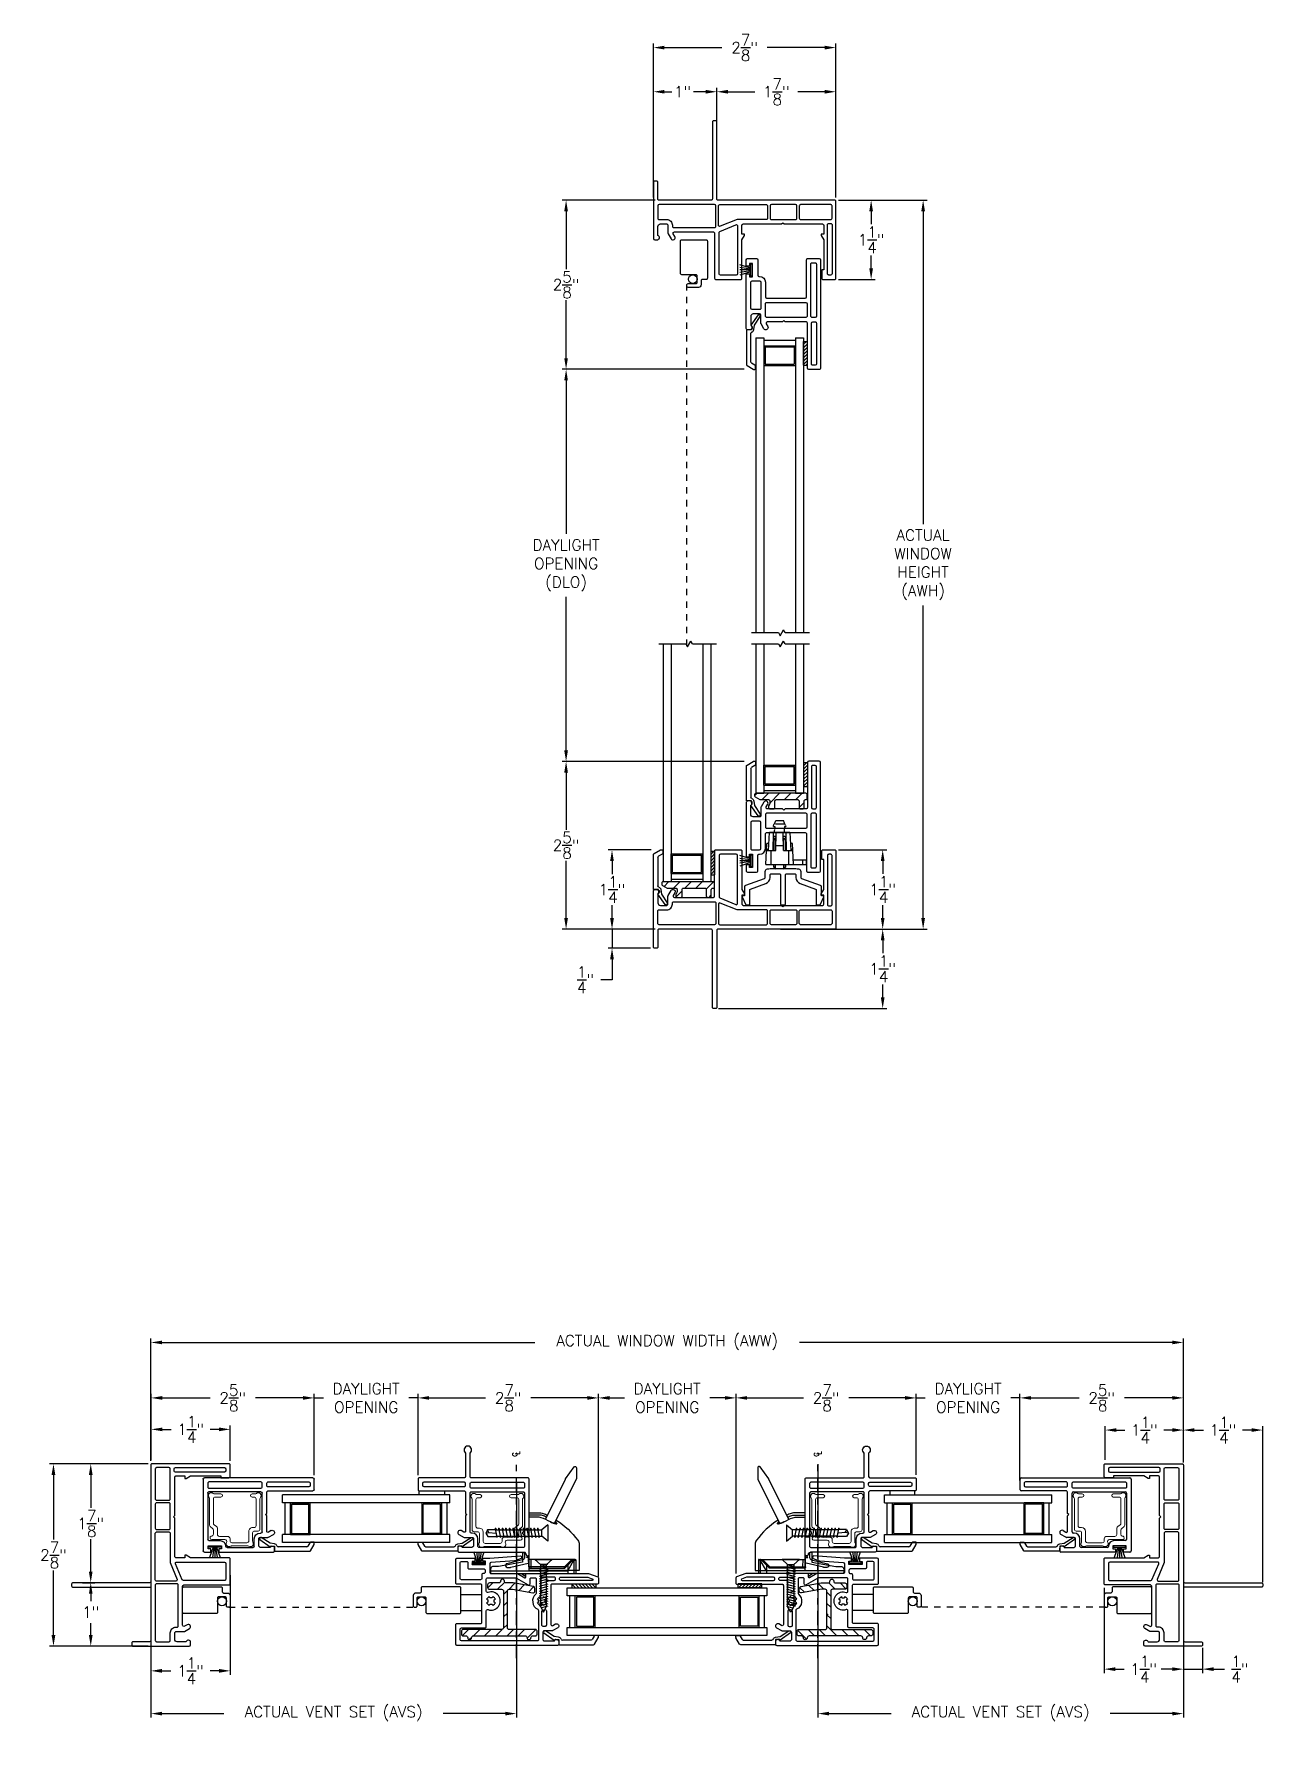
# Model space of a CAD drawing. Extents: x 135.6 to 155, y 16.5 to 43.5.
import ezdxf

# ---------------------------------------------------------------- set-up
doc = ezdxf.new("R2010")
doc.units = 0
doc.header["$LTSCALE"] = 0.3
doc.header["$MEASUREMENT"] = 0
doc.linetypes.add('CENTER2', pattern=[1.125, 0.75, -0.125, 0.125, -0.125])
doc.linetypes.add('HIDDEN2', pattern=[0.1875, 0.125, -0.0625])
for name, color, linetype in [('CENTER', 6, 'CENTER2'), ('DIM2', 8, 'Continuous'), ('EX2045$0$HATCH', 1, 'Continuous'), ('EX2045$0$PART', 7, 'Continuous'), ('EX2045$0$SECTION', 7, 'Continuous'), ('HA6727KP$0$SECTION', 7, 'Continuous'), ('HIDDEN', 1, 'HIDDEN2'), ('HL0138LK$0$PART', 7, 'Continuous'), ('HL0138LK$0$SCREW', 8, 'Continuous'), ('IGU34$0$PART', 8, 'Continuous'), ('IM6657MI$0$PART', 7, 'Continuous'), ('PART', 7, 'Continuous'), ('SCREW', 8, 'Continuous'), ('SETAPE02$0$HATCH', 1, 'Continuous'), ('SETAPE02$0$PART', 7, 'Continuous'), ('VA5067SB$0$HATCH', 1, 'Continuous'), ('VA5067SB$0$PART', 7, 'Continuous'), ('va8908gb$0$SECTION', 7, 'Continuous'), ('VA8915$0$PART', 7, 'Continuous'), ('VX5087$0$PART', 7, 'Continuous'), ('VX5087$0$SECTION', 7, 'Continuous'), ('VX5088$0$PART', 7, 'Continuous'), ('VX5167$0$BRKAWAY', 7, 'Continuous'), ('VX5167$0$PART', 7, 'Continuous'), ('VX5172$0$DIM2', 8, 'Continuous'), ('VX5172$0$PART', 7, 'Continuous'), ('VX5173$0$PART', 7, 'Continuous'), ('WSFIN03$0$PART', 8, 'Continuous')]:
    doc.layers.add(name, color=color, linetype=linetype)
doc.styles.add('ARCHITECTURAL', font='simplex.shx')
doc.styles.get("Standard").update_dxf_attribs({"font": 'simplex.shx'})
doc.dimstyles.new('DIM-MMSTACKED', dxfattribs={"dimscale": 0, "dimtxt": 0.125, "dimasz": 0.125, "dimexe": 0.063, "dimexo": 0.063, "dimgap": 0.07, "dimtad": 0, "dimtih": 1, "dimtoh": 1, "dimdec": 4, "dimzin": 4, "dimdsep": 46, "dimlunit": 4, "dimtxsty": 'ARCHITECTURAL', "dimcen": 0.02, "dimclrt": 7, "dimadec": 0, "dimazin": 0, "dimtfac": 0.75, "dimtdec": 4, "dimtmove": 2, "dimatfit": 3, "dimfxl": 0, "dimfrac": 1, "dimtolj": 1, "dimtzin": 4, "dimarcsym": 0})

msp = doc.modelspace()

# ---------------------------------------------------------------- blocks, each defined once
blk = doc.blocks.new('VX5173', base_point=(0.006, 0.006))
at = {"layer": 'VX5173$0$PART'}
for p, q in [((1.054, 1.134), (1.055, 1.134)), ((1.275, -0.24), (1.285, -0.24))]:
    blk.add_line(p, q, dxfattribs=at)
for points in [[(1.135, 0.057), (1.135, 0.465, 0.131652), (1.132, 0.475), (1.067, 0.588, -0.57735), (1.076, 0.603), (1.135, 0.603), (1.135, 1.586, 0.087489), (1.134, 1.593), (1.081, 1.739, 0.284079), (1.063, 1.75), (0.985, 1.75, 0.414214), (0.965, 1.73), (0.965, 1.02, -0.414214), (0.945, 1), (0.331, 1, -0.577409), (0.314, 1.03), (0.338, 1.072, 0.999006), (0.278, 1.108), (0.233, 1.03, 0.131697), (0.23, 1.02), (0.23, 0.895, -0.414214), (0.21, 0.875), (0.09, 0.875, -0.414214), (0.07, 0.895), (0.07, 1.055, 0.847138), (0.06, 1.125), (0.02, 1.125, 0.414213), (0, 1.105), (0, -0.48, 0.414212), (0.02, -0.5), (0.325, -0.5, 0.414214), (0.345, -0.48), (0.345, -0.107, -0.414214), (0.365, -0.087), (0.945, -0.087, -0.414214), (0.965, -0.107), (0.965, -0.48, 0.414214), (0.985, -0.5), (1.355, -0.5, 0.414212), (1.375, -0.48), (1.375, -0.198), (1.325, -0.198), (1.325, -0.24), (1.275, -0.24), (1.275, -0.03), (1.326, -0.03), (1.326, -0.073), (1.375, -0.073), (1.375, 0.037), (1.41, 0.518, 0.700923), (1.371, 0.532), (1.334, 0.434, 0.071939), (1.333, 0.428), (1.306, 0.056, -0.393397), (1.286, 0.037), (1.155, 0.037, -0.414338)], [(0.537, 0.857, 0.377087), (0.557, 0.874, -0.051828), (0.564, 0.903, 0.516273), (0.545, 0.93), (0.32, 0.93, 0.414214), (0.3, 0.91), (0.3, 0.877, 0.414214), (0.32, 0.857)], [(0.75, 0.837), (0.75, 0.877), (0.769, 0.884, 0.205258), (0.727, 0.926), (0.72, 0.907), (0.68, 0.907), (0.673, 0.926, 0.205258), (0.631, 0.884), (0.65, 0.877), (0.65, 0.837), (0.631, 0.83, 0.205258), (0.673, 0.788), (0.68, 0.807), (0.72, 0.807), (0.727, 0.788, 0.205258), (0.769, 0.83)], [(1.005, 0.93, 0.414214), (1.025, 0.95), (1.025, 1.054, -0.414214), (1.045, 1.074), (1.054, 1.074), (1.055, 1.074, -0.414214), (1.075, 1.054), (1.075, 0.86, -0.414214), (1.055, 0.84), (0.864, 0.84, -0.407087), (0.844, 0.86, 0.077941), (0.836, 0.903, -0.516273), (0.855, 0.93)], [(0.769, 0.084), (0.75, 0.077), (0.75, 0.037), (0.769, 0.03, -0.205258), (0.727, -0.012), (0.72, 0.007), (0.68, 0.007), (0.673, -0.012, -0.205258), (0.631, 0.03), (0.65, 0.037), (0.65, 0.077), (0.631, 0.084, -0.205258), (0.673, 0.126), (0.68, 0.107), (0.72, 0.107), (0.727, 0.126, -0.205258)], [(1.325, -0.41), (1.325, -0.328, 0.414214), (1.305, -0.308), (1.225, -0.308, -0.414214), (1.205, -0.288), (1.205, -0.053, 0.414214), (1.185, -0.033), (1.155, -0.033, 0.414214), (1.135, -0.053), (1.135, -0.067, -0.414214), (1.115, -0.087), (1.055, -0.087, 0.414214), (1.035, -0.107), (1.035, -0.41, 0.414214), (1.055, -0.43), (1.305, -0.43, 0.414213)]]:
    blk.add_lwpolyline(points, format="xyb", close=True, dxfattribs=at)
for points in [[(1.048, 1.653, 0.995659), (1.025, 1.651), (1.025, 1.154, 0.414214), (1.045, 1.134), (1.055, 1.134, 0.414214), (1.075, 1.154), (1.075, 1.575, 0.087489), (1.074, 1.582), (1.046, 1.659)], [(1.065, 0.69), (1.065, 0.75, 0.414214), (1.045, 0.77), (0.825, 0.77, 0.220476), (0.81, 0.763, -0.543409), (0.57, 0.794, 0.288383), (0.552, 0.805), (0.09, 0.805, 0.414214), (0.07, 0.785), (0.07, -0.41, 0.414212), (0.09, -0.43), (0.255, -0.43, 0.414215), (0.275, -0.41), (0.275, -0.037, -0.414214), (0.295, -0.017), (0.545, -0.017, 0.516273), (0.564, 0.01, -1.407771), (0.836, 0.01, 0.516273), (0.855, -0.017), (1.045, -0.017, 0.414214), (1.065, 0.003), (1.065, 0.447, 0.131652), (1.062, 0.457), (0.955, 0.643, -0.57735), (0.972, 0.673), (1.045, 0.673, 0.414214), (1.065, 0.693)]]:
    blk.add_lwpolyline(points, format="xyb", dxfattribs=at)
blk = doc.blocks.new('EX2045', base_point=(0.512, 0.112))
at = {"layer": 'EX2045$0$HATCH'}
h = blk.add_hatch(dxfattribs=at)
h.set_pattern_fill('ANSI31', color=256, style=0)
h.set_pattern_definition([(45, (0.476, 0.4441), (-0.088388, 0.088388), [])])
h.paths.add_polyline_path([(1.407, 0.839), (1.407, 0.942, 0.043661), (1.407, 0.947), (1.35, 1.267, 0.36397), (1.321, 1.292), (1.28, 1.292, 0.466308), (1.251, 1.257), (1.307, 0.939, -0.043661), (1.307, 0.933), (1.307, 0.886, -0.414214), (1.277, 0.856), (0.703, 0.856, -0.414213), (0.673, 0.886), (0.673, 1.297, 0.414214), (0.643, 1.327), (0.603, 1.327, 0.414214), (0.573, 1.297), (0.573, 1.257, -0.414214), (0.543, 1.227, 1), (0.543, 1.167, -0.414214), (0.573, 1.137), (0.573, 0.321, -0.414214), (0.544, 0.292, 1), (0.544, 0.232, -0.414214), (0.573, 0.203), (0.573, 0.162, 0.414214), (0.603, 0.132), (0.643, 0.132, 0.414214), (0.673, 0.162), (0.673, 0.766, -0.414214), (0.703, 0.796), (1.277, 0.796, -0.414214), (1.307, 0.766), (1.307, 0.575, 0.414214), (1.337, 0.545), (1.377, 0.545, 0.414214), (1.407, 0.575), (1.407, 0.719, -0.414214), (1.437, 0.749, 1), (1.437, 0.809, -0.414214)])
at = {"layer": 'EX2045$0$PART'}
blk.add_line((1.467, 0.779), (1.467, 0.779), dxfattribs=at)
at = {"layer": 'EX2045$0$PART', "color": 0}
blk.add_lwpolyline([(1.321, 1.292, -0.36397), (1.35, 1.267), (1.407, 0.947, -0.043661), (1.407, 0.942), (1.407, 0.839, 0.414214), (1.437, 0.809, -1), (1.437, 0.749), (1.437, 0.749, 0.414214), (1.407, 0.719), (1.407, 0.575, -0.414214), (1.377, 0.545), (1.337, 0.545, -0.414214), (1.307, 0.575), (1.307, 0.766, 0.414214), (1.277, 0.796), (0.703, 0.796, 0.414214), (0.673, 0.766), (0.673, 0.162, -0.414214), (0.643, 0.132), (0.603, 0.132, -0.414214), (0.573, 0.162), (0.573, 0.203, 0.414214), (0.544, 0.232, -1), (0.544, 0.292, 0.414214), (0.573, 0.321), (0.573, 1.137, 0.414214), (0.543, 1.167, -1), (0.543, 1.227, 0.414214), (0.573, 1.257), (0.573, 1.297, -0.414214), (0.603, 1.327), (0.643, 1.327, -0.414214), (0.673, 1.297), (0.673, 0.886, 0.414213), (0.703, 0.856), (1.277, 0.856, 0.414214), (1.307, 0.886), (1.307, 0.933, 0.043661), (1.307, 0.939), (1.251, 1.257, -0.466308), (1.28, 1.292)], format="xyb", close=True, dxfattribs=at)
blk.add_point((0.911, 0.845), dxfattribs=at)
at = {"layer": 'EX2045$0$SECTION'}
blk.add_blockref('VX5173', (0.428, 0.548), dxfattribs=at)
blk = doc.blocks.new('VX5172', base_point=(0.095, 1.09))
at = {"layer": 'VX5172$0$DIM2'}
blk.add_line((-0.01, 0), (-0.01, 0), dxfattribs=at)
at = {"layer": 'VX5172$0$PART'}
blk.add_lwpolyline([(-0.241, 0.345), (-0.241, 0.293, 0.059849), (-0.24, 0.288), (-0.174, 0.016, 0.351709), (-0.154, 0), (1.15, 0, 0.414214), (1.17, 0.02), (1.17, 0.91, -0.414214), (1.19, 0.93), (1.561, 0.93, 3.106685), (1.561, 1), (1.19, 1, -0.414213), (1.17, 1.02), (1.17, 1.73, 0.414214), (1.15, 1.75), (0.983, 1.75, 0.414214), (0.963, 1.73), (0.963, 1.02, -0.414214), (0.943, 1), (0.61, 1), (0.59, 0.98), (0.57, 1), (0.331, 1, -0.577409), (0.314, 1.03), (0.338, 1.072, 0.999006), (0.278, 1.108), (0.23, 1.025), (0.23, 0.895, -0.414214), (0.21, 0.875), (0.11, 0.875, -0.414214), (0.07, 0.915), (0.07, 1.055, 0.847128), (0.06, 1.125), (0.02, 1.125, 0.414214), (0, 1.105), (0, 0.09, -0.414214), (-0.02, 0.07), (-0.084, 0.07, -0.345792), (-0.122, 0.101), (-0.183, 0.349, 0.921597), (-0.241, 0.343)], format="xyb", dxfattribs=at)
for points in [[(1.1, 1.66, 0.414214), (1.08, 1.68), (1.053, 1.68, 0.414213), (1.033, 1.66), (1.033, 1.02, 0.414214), (1.053, 1), (1.08, 1, 0.414213), (1.1, 1.02)], [(0.21, 0.805, 0.414213), (0.3, 0.895), (0.3, 0.91, -0.414214), (0.32, 0.93), (0.93, 0.93, -0.414214), (0.95, 0.91), (0.95, 0.09, -0.414213), (0.93, 0.07), (0.09, 0.07, -0.414213), (0.07, 0.09), (0.07, 0.785, -0.414214), (0.09, 0.805)]]:
    blk.add_lwpolyline(points, format="xyb", close=True, dxfattribs=at)
at = {"layer": 'VX5172$0$PART', "linetype": 'Continuous'}
blk.add_lwpolyline([(1.1, 0.91), (1.1, 0.09, -0.414214), (1.08, 0.07), (1.025, 0.07, -0.414214), (1.005, 0.09), (1.005, 0.91, -0.414213), (1.025, 0.93), (1.08, 0.93, -0.414214)], format="xyb", close=True, dxfattribs=at)
blk = doc.blocks.new('*X29')
at = {"color": 0}
for p, q in [((18.182, 6.038), (18.234, 6.09)), ((18.182, 5.985), (18.244, 6.047)), ((18.182, 5.932), (18.244, 5.994)), ((18.182, 5.879), (18.244, 5.941)), ((18.182, 5.826), (18.244, 5.888)), ((18.182, 5.773), (18.244, 5.835)), ((18.182, 5.72), (18.244, 5.782)), ((18.23, 5.715), (18.244, 5.729))]:
    blk.add_line(p, q, dxfattribs=at)
blk = doc.blocks.new('SETAPE02', base_point=(18.182, 5.715))
at = {"layer": 'SETAPE02$0$PART', "linetype": 'Continuous'}
for p, q in [((18.182, 6.09), (18.182, 5.715)), ((18.182, 6.09), (18.244, 6.09)), ((18.244, 6.09), (18.244, 5.715)), ((18.182, 5.715), (18.232, 5.715))]:
    blk.add_line(p, q, dxfattribs=at)
at = {"layer": 'SETAPE02$0$PART'}
blk.add_line((18.182, 5.715), (18.244, 5.715), dxfattribs=at)
at = {"layer": 'SETAPE02$0$HATCH'}
blk.add_blockref('*X29', (0, 0), dxfattribs=at)
blk = doc.blocks.new('WSFIN03', base_point=(1.782, 6.968))
at = {"layer": 'WSFIN03$0$PART', "linetype": 'Continuous'}
for p, q in [((1.797, 6.873), (1.797, 7.063)), ((1.797, 7.063), (1.817, 7.063)), ((1.817, 7.063), (1.817, 6.873)), ((1.817, 6.996), (1.982, 7.051)), ((1.817, 6.873), (1.797, 6.873)), ((1.817, 6.981), (1.982, 7.005)), ((1.817, 6.968), (1.982, 6.968)), ((1.817, 6.955), (1.982, 6.931)), ((1.817, 6.94), (1.982, 6.885))]:
    blk.add_line(p, q, dxfattribs=at)
at = {"layer": 'WSFIN03$0$PART'}
blk.add_line((1.817, 6.873), (1.817, 6.873), dxfattribs=at)
blk = doc.blocks.new('CL')
for s, p in [('C', (-0.031, -0.004)), ('L', (-0.002, -0.045))]:
    blk.add_text(s, height=0.075).set_placement(p)
blk = doc.blocks.new('HL0138LK', base_point=(5.628, 10.433))
at = {"layer": 'HL0138LK$0$PART'}
for p, q in [((5.788, 10.426), (5.788, 10.386)), ((5.788, 10.386), (5.828, 10.426)), ((6.112, 10.426), (6.112, 10.376)), ((6.112, 10.376), (6.162, 10.326)), ((6.162, 10.326), (6.187, 10.326)), ((6.187, 10.326), (6.237, 10.376)), ((6.237, 10.426), (6.237, 10.376))]:
    blk.add_line(p, q, dxfattribs=at)
for points in [[(6.379, 10.854, 0.092944), (6.059, 11.195, 0.159046), (6, 11.214), (5.584, 11.214), (5.584, 10.426), (6.49, 10.426), (6.49, 10.612, 0.090823), (6.483, 10.647, 0.015026), (6.454, 10.718)], [(6.388, 10.685), (7.024, 10.998, 0.043789), (7.027, 10.999), (7.215, 11.138, 0.721384), (7.203, 11.174), (7.032, 11.172, 0.117236), (7.023, 11.17), (6.329, 10.829)], [(6.352, 10.841), (6.35, 10.842), (6.348, 10.845), (6.345, 10.847), (6.343, 10.85), (6.341, 10.852), (6.339, 10.853), (6.337, 10.855), (6.335, 10.856), (6.333, 10.857), (6.332, 10.858), (6.33, 10.859), (6.329, 10.86), (6.328, 10.86), (6.326, 10.861), (6.325, 10.861), (6.324, 10.861), (6.323, 10.861), (6.322, 10.861), (6.321, 10.861), (6.321, 10.86), (6.32, 10.86), (6.32, 10.859), (6.319, 10.859), (6.319, 10.858), (6.319, 10.857), (6.319, 10.855), (6.319, 10.854), (6.32, 10.852), (6.32, 10.851), (6.321, 10.848), (6.321, 10.846), (6.322, 10.843), (6.322, 10.839), (6.323, 10.835), (6.324, 10.83), (6.325, 10.824), (6.327, 10.816), (6.331, 10.806), (6.336, 10.794), (6.342, 10.779), (6.351, 10.761, -0.030688), (6.415, 10.619, -0.090823), (6.422, 10.584), (6.422, 10.425)], [(6.424, 10.703, -0.013928), (6.451, 10.638, -0.090823), (6.457, 10.602), (6.457, 10.426)]]:
    blk.add_lwpolyline(points, format="xyb", dxfattribs=at)
blk.add_lwpolyline([(6.351, 10.761), (6.342, 10.779), (6.336, 10.794), (6.331, 10.806), (6.327, 10.816), (6.325, 10.824), (6.324, 10.83), (6.323, 10.835), (6.322, 10.839), (6.322, 10.843), (6.321, 10.846), (6.321, 10.848), (6.32, 10.851), (6.32, 10.852), (6.319, 10.854), (6.319, 10.855), (6.319, 10.857), (6.319, 10.858), (6.319, 10.859), (6.32, 10.859), (6.32, 10.86), (6.321, 10.86), (6.321, 10.861), (6.322, 10.861), (6.323, 10.861), (6.324, 10.861), (6.325, 10.861), (6.326, 10.861), (6.328, 10.86), (6.329, 10.86), (6.33, 10.859), (6.332, 10.858), (6.333, 10.857), (6.335, 10.856), (6.337, 10.855), (6.339, 10.853), (6.341, 10.852), (6.343, 10.85), (6.345, 10.847), (6.348, 10.845), (6.35, 10.842), (6.352, 10.841)], dxfattribs=at)
at = {"layer": 'HL0138LK$0$SCREW'}
for p, q in [((6.304, 10.722), (6.045, 10.722)), ((6.045, 10.722), (6.127, 10.627)), ((6.127, 10.597), (6.127, 10.627)), ((6.127, 10.627), (6.222, 10.627)), ((6.127, 10.541), (6.127, 10.578)), ((6.304, 10.722), (6.222, 10.627)), ((6.222, 10.575), (6.222, 10.627)), ((6.222, 10.519), (6.222, 10.555)), ((6.127, 10.486), (6.127, 10.522)), ((6.127, 10.43), (6.127, 10.467)), ((6.127, 10.375), (6.127, 10.411)), ((6.127, 10.319), (6.127, 10.356)), ((6.127, 10.264), (6.127, 10.3)), ((6.222, 10.464), (6.222, 10.5)), ((6.222, 10.408), (6.222, 10.444)), ((6.222, 10.353), (6.222, 10.389)), ((6.222, 10.297), (6.222, 10.333)), ((6.222, 10.242), (6.222, 10.278)), ((6.127, 10.208), (6.127, 10.244)), ((6.127, 10.152), (6.127, 10.189)), ((6.127, 10.097), (6.127, 10.133)), ((6.127, 10.041), (6.127, 10.078)), ((6.127, 9.986), (6.127, 10.022)), ((6.222, 10.186), (6.222, 10.222)), ((6.222, 10.13), (6.222, 10.166)), ((6.222, 10.075), (6.222, 10.111)), ((6.222, 10.019), (6.222, 10.055)), ((6.222, 9.964), (6.222, 10)), ((6.119, 9.774), (6.119, 9.916)), ((6.174, 9.743), (6.119, 9.774)), ((6.127, 9.93), (6.127, 9.967)), ((6.181, 9.794), (6.174, 9.9)), ((6.174, 9.743), (6.181, 9.794)), ((6.23, 9.774), (6.174, 9.743)), ((6.181, 9.794), (6.222, 9.77)), ((6.222, 9.908), (6.222, 9.944)), ((6.23, 9.774), (6.23, 9.891))]:
    blk.add_line(p, q, dxfattribs=at)
at = {"layer": 'HL0138LK$0$SCREW', "linetype": 'Continuous'}
for p, q in [((6.105, 10.59), (6.127, 10.597)), ((6.105, 10.59), (6.127, 10.597)), ((6.105, 10.59), (6.13, 10.576)), ((6.105, 10.59), (6.13, 10.576)), ((6.105, 10.59), (6.243, 10.562)), ((6.105, 10.535), (6.127, 10.541)), ((6.105, 10.535), (6.127, 10.541)), ((6.243, 10.562), (6.219, 10.576)), ((6.243, 10.562), (6.222, 10.555)), ((6.105, 10.535), (6.13, 10.521)), ((6.105, 10.535), (6.13, 10.521)), ((6.105, 10.535), (6.243, 10.507)), ((6.105, 10.479), (6.127, 10.486)), ((6.105, 10.479), (6.127, 10.486)), ((6.105, 10.479), (6.13, 10.465)), ((6.105, 10.479), (6.13, 10.465)), ((6.105, 10.479), (6.243, 10.451)), ((6.105, 10.424), (6.127, 10.43)), ((6.105, 10.424), (6.127, 10.43)), ((6.105, 10.424), (6.13, 10.41)), ((6.105, 10.424), (6.13, 10.41)), ((6.105, 10.424), (6.243, 10.396)), ((6.105, 10.368), (6.127, 10.375)), ((6.105, 10.368), (6.127, 10.375)), ((6.105, 10.368), (6.13, 10.354)), ((6.105, 10.368), (6.13, 10.354)), ((6.105, 10.368), (6.243, 10.34)), ((6.105, 10.312), (6.127, 10.319)), ((6.105, 10.312), (6.127, 10.319)), ((6.105, 10.312), (6.13, 10.299)), ((6.105, 10.312), (6.13, 10.299)), ((6.105, 10.312), (6.243, 10.285)), ((6.243, 10.507), (6.219, 10.521)), ((6.243, 10.451), (6.219, 10.465)), ((6.243, 10.396), (6.219, 10.41)), ((6.243, 10.34), (6.219, 10.354)), ((6.243, 10.285), (6.219, 10.299)), ((6.243, 10.507), (6.222, 10.5)), ((6.243, 10.451), (6.222, 10.444)), ((6.243, 10.396), (6.222, 10.389)), ((6.243, 10.34), (6.222, 10.333)), ((6.243, 10.285), (6.222, 10.278)), ((6.105, 10.257), (6.127, 10.264)), ((6.105, 10.257), (6.127, 10.264)), ((6.105, 10.257), (6.13, 10.243)), ((6.105, 10.257), (6.13, 10.243)), ((6.105, 10.257), (6.243, 10.229)), ((6.105, 10.201), (6.127, 10.208)), ((6.105, 10.201), (6.127, 10.208)), ((6.105, 10.201), (6.13, 10.187)), ((6.105, 10.201), (6.13, 10.187)), ((6.105, 10.201), (6.243, 10.174)), ((6.105, 10.146), (6.127, 10.152)), ((6.105, 10.146), (6.127, 10.152)), ((6.105, 10.146), (6.13, 10.132)), ((6.105, 10.146), (6.13, 10.132)), ((6.105, 10.146), (6.243, 10.118)), ((6.105, 10.09), (6.127, 10.097)), ((6.105, 10.09), (6.127, 10.097)), ((6.105, 10.09), (6.13, 10.076)), ((6.105, 10.09), (6.13, 10.076)), ((6.105, 10.09), (6.243, 10.062)), ((6.105, 10.035), (6.127, 10.041)), ((6.105, 10.035), (6.127, 10.041)), ((6.105, 10.035), (6.13, 10.021)), ((6.105, 10.035), (6.13, 10.021)), ((6.105, 10.035), (6.243, 10.007)), ((6.243, 10.229), (6.219, 10.243)), ((6.243, 10.174), (6.219, 10.187)), ((6.243, 10.118), (6.219, 10.132)), ((6.243, 10.062), (6.219, 10.076)), ((6.243, 10.007), (6.219, 10.021)), ((6.243, 10.229), (6.222, 10.222)), ((6.243, 10.174), (6.222, 10.166)), ((6.243, 10.118), (6.222, 10.111)), ((6.243, 10.062), (6.222, 10.055)), ((6.243, 10.007), (6.222, 10)), ((6.105, 9.979), (6.127, 9.986)), ((6.105, 9.979), (6.127, 9.986)), ((6.105, 9.979), (6.13, 9.965)), ((6.105, 9.979), (6.13, 9.965)), ((6.105, 9.979), (6.243, 9.951)), ((6.105, 9.924), (6.127, 9.93)), ((6.105, 9.924), (6.127, 9.93)), ((6.105, 9.924), (6.13, 9.91)), ((6.105, 9.924), (6.13, 9.91)), ((6.105, 9.924), (6.243, 9.896)), ((6.243, 9.951), (6.219, 9.965)), ((6.243, 9.896), (6.219, 9.91)), ((6.243, 9.951), (6.222, 9.944)), ((6.243, 9.896), (6.222, 9.889))]:
    blk.add_line(p, q, dxfattribs=at)
for p in [(6.243, 10.562), (6.243, 10.562), (6.243, 10.562), (6.243, 10.507), (6.243, 10.507), (6.243, 10.507), (6.243, 10.451), (6.243, 10.451), (6.243, 10.451), (6.243, 10.396), (6.243, 10.396), (6.243, 10.396), (6.243, 10.34), (6.243, 10.34), (6.243, 10.34), (6.243, 10.285), (6.243, 10.285), (6.243, 10.285), (6.243, 10.229), (6.243, 10.229), (6.243, 10.229), (6.243, 10.174), (6.243, 10.174), (6.243, 10.174), (6.243, 10.118), (6.243, 10.118), (6.243, 10.118), (6.243, 10.062), (6.243, 10.062), (6.243, 10.062), (6.243, 10.007), (6.243, 10.007), (6.243, 10.007), (6.243, 9.951), (6.243, 9.951), (6.243, 9.951), (6.243, 9.896), (6.243, 9.896), (6.243, 9.896)]:
    blk.add_point(p, dxfattribs=at)
blk = doc.blocks.new('*X30')
at = {"color": 0}
for p, q in [((5.648, 10.017), (5.782, 9.981)), ((5.644, 9.979), (5.782, 9.942)), ((5.644, 9.94), (5.782, 9.903)), ((5.644, 9.902), (5.782, 9.865)), ((5.644, 9.863), (5.782, 9.826)), ((5.644, 9.824), (5.782, 9.787)), ((5.644, 9.785), (5.782, 9.748)), ((5.644, 9.746), (5.782, 9.709)), ((5.644, 9.707), (5.782, 9.67)), ((5.644, 9.669), (5.782, 9.632)), ((5.644, 9.63), (5.782, 9.593)), ((5.644, 9.591), (5.782, 9.554)), ((5.644, 9.552), (5.782, 9.515)), ((5.644, 9.513), (5.782, 9.476)), ((5.644, 9.475), (5.782, 9.438)), ((5.644, 9.436), (5.782, 9.399)), ((5.644, 9.397), (5.782, 9.36)), ((5.644, 9.358), (5.741, 9.332))]:
    blk.add_line(p, q, dxfattribs=at)
blk = doc.blocks.new('6CS0_750')
blk.add_lwpolyline([(0.05, 0), (0.05, -0.661), (0.001, -0.751), (-0.049, -0.661), (-0.049, 0), (0.05, 0), (0.136, 0.08), (-0.134, 0.08), (-0.049, 0)])
blk.add_blockref('*X30', (-5.712, -10.017))
blk = doc.blocks.new('HA6727KP')
at = {"layer": 'HA6727KP$0$SECTION'}
for p, q in [((-0.068, 1.314), (-0.068, 1.344)), ((0.141, 1.344), (-0.068, 1.344)), ((0.141, 1.344), (-0.068, 1.344)), ((-0.068, 1.314), (-0.068, 1.344)), ((-0.068, 1.216), (-0.068, 1.314)), ((0.141, 1.314), (-0.068, 1.314)), ((0.141, 1.314), (-0.068, 1.314)), ((-0.068, 1.216), (-0.068, 1.314)), ((-0.029, 1.216), (-0.068, 1.216)), ((-0.068, 0), (-0.068, 1.216)), ((-0.068, 0), (-0.068, 1.216)), ((-0.029, 1.216), (-0.068, 1.216)), ((-0.029, 1.216), (0.141, 1.314)), ((-0.029, 1.216), (0.141, 1.314)), ((-0.029, -0.001), (-0.029, 1.216)), ((0.06, 1.216), (-0.029, 1.216)), ((-0.029, -0.001), (-0.029, 1.216)), ((0.06, 1.216), (-0.029, 1.216)), ((0.015, 0.621), (0.015, 1.166)), ((0.015, 0.621), (0.015, 1.166)), ((0.018, 1.174), (0.06, 1.216)), ((0.018, 1.174), (0.06, 1.216)), ((0.152, 1.281), (0.034, 1.162)), ((0.152, 1.281), (0.034, 1.162)), ((0.034, 1.162), (0.034, 0.641)), ((0.034, 1.162), (0.034, 0.641)), ((0.06, 1.216), (0.151, 1.307)), ((0.06, 1.216), (0.151, 1.307)), ((0.141, 1.314), (0.141, 1.344)), ((0.141, 1.314), (0.141, 1.344)), ((0.152, 1.308), (0.151, 1.307)), ((0.152, 1.308), (0.151, 1.307)), ((0.152, 1.332), (0.152, 1.308)), ((0.152, 1.332), (0.152, 1.308)), ((0.152, 1.308), (0.152, 1.281)), ((0.152, 1.308), (0.152, 1.281)), ((0.152, 1.281), (0.152, 0.639)), ((0.152, 1.281), (0.152, 0.639)), ((-0.096, 0.552), (-0.068, 0.552)), ((-0.096, 0.552), (-0.068, 0.552)), ((0.015, 0.641), (0.034, 0.641)), ((0.015, 0.641), (0.034, 0.641)), ((0.034, 0.641), (0.152, 0.639)), ((0.034, 0.641), (0.152, 0.639)), ((0.034, 0.602), (0.198, 0.599)), ((0.034, 0.602), (0.198, 0.599)), ((0.152, 0.639), (0.152, 0.6)), ((0.152, 0.639), (0.152, 0.6)), ((0.207, 0.575), (0.207, 0.589)), ((0.207, 0.575), (0.207, 0.589)), ((0.243, 0.556), (0.214, 0.566)), ((0.243, 0.556), (0.214, 0.566)), ((-0.068, 0.485), (-0.105, 0.537)), ((-0.068, 0.485), (-0.105, 0.537)), ((0.109, 0.503), (0.042, 0.124)), ((0.109, 0.503), (0.042, 0.124)), ((0.255, 0.503), (0.109, 0.503)), ((0.255, 0.503), (0.109, 0.503)), ((0.263, 0.511), (0.263, 0.528)), ((0.263, 0.511), (0.263, 0.528)), ((-0.029, -0.001), (-0.068, 0)), ((-0.029, -0.001), (-0.068, 0)), ((0.042, 0.124), (0.042, 0.047)), ((0.042, 0.124), (0.042, 0.047)), ((-0.011, 0), (-0.029, -0.001)), ((-0.011, 0), (-0.029, -0.001))]:
    blk.add_line(p, q, dxfattribs=at)
at = {"layer": 'HA6727KP$0$SECTION', "flags": 128}
for points in [[(0.015, 1.166), (0.015, 1.168), (0.015, 1.17), (0.017, 1.172), (0.018, 1.174)], [(0.015, 1.166), (0.015, 1.168), (0.015, 1.17), (0.017, 1.172), (0.018, 1.174)], [(0.015, 1.166), (0.015, 1.166), (0.016, 1.165), (0.018, 1.165), (0.02, 1.165), (0.023, 1.164), (0.026, 1.164), (0.03, 1.163), (0.034, 1.162)], [(0.015, 1.166), (0.015, 1.166), (0.016, 1.165), (0.018, 1.165), (0.02, 1.165), (0.023, 1.164), (0.026, 1.164), (0.03, 1.163), (0.034, 1.162)], [(0.018, 1.174), (0.018, 1.174), (0.019, 1.173), (0.021, 1.172), (0.023, 1.171), (0.025, 1.169), (0.028, 1.167), (0.031, 1.165), (0.034, 1.162)], [(0.018, 1.174), (0.018, 1.174), (0.019, 1.173), (0.021, 1.172), (0.023, 1.171), (0.025, 1.169), (0.028, 1.167), (0.031, 1.165), (0.034, 1.162)], [(0.152, 1.332), (0.152, 1.334), (0.151, 1.337), (0.15, 1.339), (0.149, 1.34), (0.147, 1.342), (0.145, 1.343), (0.143, 1.344), (0.141, 1.344)], [(0.152, 1.332), (0.152, 1.334), (0.151, 1.337), (0.15, 1.339), (0.149, 1.34), (0.147, 1.342), (0.145, 1.343), (0.143, 1.344), (0.141, 1.344)], [(0.151, 1.307), (0.15, 1.309), (0.149, 1.311), (0.147, 1.312), (0.145, 1.313), (0.143, 1.314), (0.141, 1.314)], [(0.151, 1.307), (0.15, 1.309), (0.149, 1.311), (0.147, 1.312), (0.145, 1.313), (0.143, 1.314), (0.141, 1.314)], [(0.034, 0.602), (0.03, 0.602), (0.026, 0.603), (0.023, 0.605), (0.02, 0.608), (0.018, 0.611), (0.016, 0.614), (0.015, 0.618), (0.015, 0.621)], [(0.034, 0.602), (0.03, 0.602), (0.026, 0.603), (0.023, 0.605), (0.02, 0.608), (0.018, 0.611), (0.016, 0.614), (0.015, 0.618), (0.015, 0.621)], [(0.034, 0.641), (0.034, 0.633), (0.034, 0.626), (0.034, 0.619), (0.034, 0.613), (0.034, 0.608), (0.034, 0.605), (0.034, 0.603), (0.034, 0.602)], [(0.034, 0.641), (0.034, 0.633), (0.034, 0.626), (0.034, 0.619), (0.034, 0.613), (0.034, 0.608), (0.034, 0.605), (0.034, 0.603), (0.034, 0.602)], [(0.207, 0.589), (0.207, 0.591), (0.207, 0.593), (0.206, 0.594), (0.205, 0.596), (0.203, 0.597), (0.201, 0.598), (0.2, 0.599), (0.198, 0.599)], [(0.207, 0.589), (0.207, 0.591), (0.207, 0.593), (0.206, 0.594), (0.205, 0.596), (0.203, 0.597), (0.201, 0.598), (0.2, 0.599), (0.198, 0.599)], [(0.214, 0.566), (0.212, 0.567), (0.211, 0.568), (0.21, 0.569), (0.209, 0.571), (0.208, 0.572), (0.208, 0.574), (0.207, 0.575)], [(0.214, 0.566), (0.212, 0.567), (0.211, 0.568), (0.21, 0.569), (0.209, 0.571), (0.208, 0.572), (0.208, 0.574), (0.207, 0.575)], [(0.243, 0.556), (0.248, 0.553), (0.252, 0.55), (0.256, 0.547), (0.259, 0.543), (0.261, 0.538), (0.262, 0.533), (0.263, 0.528)], [(0.243, 0.556), (0.248, 0.553), (0.252, 0.55), (0.256, 0.547), (0.259, 0.543), (0.261, 0.538), (0.262, 0.533), (0.263, 0.528)], [(0.255, 0.503), (0.256, 0.503), (0.258, 0.504), (0.259, 0.505), (0.26, 0.506), (0.261, 0.507), (0.262, 0.508), (0.262, 0.51), (0.263, 0.511)], [(0.255, 0.503), (0.256, 0.503), (0.258, 0.504), (0.259, 0.505), (0.26, 0.506), (0.261, 0.507), (0.262, 0.508), (0.262, 0.51), (0.263, 0.511)], [(0.042, 0.047), (0.041, 0.038), (0.039, 0.029), (0.035, 0.021), (0.029, 0.014), (0.023, 0.008), (0.015, 0.004), (0.007, 0.001), (-0.002, -0.001), (-0.011, 0)], [(0.042, 0.047), (0.041, 0.038), (0.039, 0.029), (0.035, 0.021), (0.029, 0.014), (0.023, 0.008), (0.015, 0.004), (0.007, 0.001), (-0.002, -0.001), (-0.011, 0)]]:
    blk.add_lwpolyline(points, dxfattribs=at)
at = {"layer": 'HA6727KP$0$SECTION'}
blk.add_arc((-0.096, 0.543), 0.00984, 90, 215, dxfattribs=at)
blk.add_arc((-0.096, 0.543), 0.00984, 90, 215, dxfattribs=at)
blk = doc.blocks.new('VX5087', base_point=(0.095, 1.09))
at = {"layer": 'VX5087$0$PART'}
for p, q in [((0.963, 1.02), (0.963, 1.73)), ((0.983, 1.75), (1.15, 1.75)), ((1.17, 1.73), (1.17, 0.02)), ((0, 0.245), (0, 1.105)), ((0.02, 1.125), (0.06, 1.125)), ((0.233, 1.03), (0.278, 1.108)), ((0.07, 1.056), (0.07, 0.915)), ((0.11, 0.875), (0.21, 0.875)), ((0.23, 0.895), (0.23, 1.02)), ((0.3, 0.895), (0.3, 0.91)), ((0.338, 1.072), (0.314, 1.03)), ((0.32, 0.93), (0.93, 0.93)), ((0.331, 1), (0.57, 1)), ((0.57, 1), (0.59, 0.98)), ((0.59, 0.98), (0.61, 1)), ((0.61, 1), (0.943, 1)), ((0.95, 0.91), (0.95, 0.09)), ((0.07, 0.375), (0.07, 0.785)), ((0.09, 0.805), (0.21, 0.805)), ((0.1, 0.287), (0.051, 0.287)), ((0.051, 0.287), (0.051, 0.245)), ((0.09, 0.355), (0.09, 0.355)), ((0.1, 0.077), (0.1, 0.287)), ((0.051, 0.245), (0, 0.245)), ((0, 0.02), (0, 0.12)), ((0, 0.12), (0.05, 0.12)), ((0.26, 0), (0.02, 0)), ((0.05, 0.12), (0.05, 0.077)), ((0.05, 0.077), (0.1, 0.077)), ((0.18, 0.09), (0.18, 0.265)), ((0.26, 0.07), (0.2, 0.07)), ((0.93, 0.07), (0.91, 0.07)), ((1.15, 0), (0.91, 0))]:
    blk.add_line(p, q, dxfattribs=at)
at = {"layer": 'VX5087$0$PART', "linetype": 'Continuous'}
for points in [[(1.048, 1), (1.085, 1, 0.414213), (1.105, 1.02), (1.105, 1.665, 0.414214), (1.085, 1.685), (1.048, 1.685, 0.414213), (1.028, 1.665), (1.028, 1.02, 0.414214)], [(1.025, 0.93), (1.085, 0.93, -0.414214), (1.105, 0.91), (1.105, 0.09, -0.414214), (1.085, 0.07), (1.025, 0.07, -0.414214), (1.005, 0.09), (1.005, 0.91, -0.414213)]]:
    blk.add_lwpolyline(points, format="xyb", close=True, dxfattribs=at)
at = {"layer": 'VX5087$0$PART'}
for centre, radius, start, end in [((0.983, 1.73), 0.02, 90, 180), ((1.15, 1.73), 0.02, 0, 90), ((0.02, 1.105), 0.02, 90, 180), ((0.06, 1.09), 0.035, 360, 90), ((0.06, 1.09), 0.035, 286.6015, 0), ((0.308, 1.09), 0.035, 329.99, 149.876), ((0.11, 0.915), 0.04, 180, 270), ((0.21, 0.895), 0.09, 270, 360), ((0.21, 0.895), 0.02, 270, 0), ((0.25, 1.02), 0.02, 149.99, 180), ((0.32, 0.91), 0.02, 90, 180), ((0.331, 1.02), 0.02, 149.99, 270), ((0.93, 0.91), 0.02, 0, 90), ((0.943, 1.02), 0.02, 270, 0), ((0.09, 0.785), 0.02, 90, 180), ((0.09, 0.375), 0.02, 180, 270), ((0.09, 0.265), 0.09, 0, 90), ((0.02, 0.02), 0.02, 180, 270), ((0.2, 0.09), 0.02, 180, 270), ((0.93, 0.09), 0.02, 270, 0), ((1.15, 0.02), 0.02, 270, 0)]:
    blk.add_arc(centre, radius, start, end, dxfattribs=at)
at = {"layer": 'VX5087$0$SECTION'}
for p, q in [((0.91, 0.07), (0.26, 0.07)), ((0.91, 0), (0.26, 0))]:
    blk.add_line(p, q, dxfattribs=at)
blk = doc.blocks.new('va8908gb')
at = {"layer": 'va8908gb$0$SECTION', "linetype": 'Continuous'}
for p, q in [((-0.08, 0.638), (-0.08, 0.597)), ((-0.053, 0.648), (-0.07, 0.648)), ((-0.07, 0.58), (-0.015, 0.548)), ((0.056, 0.588), (-0.043, 0.646)), ((0.066, 0.023), (0.066, 0.571)), ((-0.005, 0.531), (-0.005, 0.079)), ((-0.052, 0.021), (-0.061, -0.049)), ((-0.019, -0.031), (-0.013, 0.023)), ((-0.013, 0.023), (0.066, 0.023)), ((-0.061, -0.049), (-0.15, -0.188)), ((-0.12, -0.212), (-0.005, -0.049)), ((-0.005, -0.049), (-0.019, -0.031))]:
    blk.add_line(p, q, dxfattribs=at)
for centre, radius, start, end in [((-0.07, 0.638), 0.01, 90, 180), ((-0.06, 0.597), 0.02, 180, 240), ((-0.053, 0.628), 0.02, 60, 90), ((-0.025, 0.531), 0.02, 0, 60), ((0.046, 0.571), 0.02, 0, 60), ((-0.005, 0.015), 0.047, 106.5434, 173.2678), ((-0.025, 0.079), 0.02, 286.5434, 0), ((-0.134, -0.198), 0.0195, 145.2774, 314.15)]:
    blk.add_arc(centre, radius, start, end, dxfattribs=at)
blk = doc.blocks.new('EX2063')
at = {"layer": 'PART', "color": 7, "linetype": 'Continuous', "lineweight": 15}
for p, q in [((-0.615, 0.551), (-0.746, 0.551)), ((-0.585, 0.636), (-0.585, 0.581)), ((-0.076, 0.666), (-0.555, 0.666)), ((-0.53, 0.551), (-0.53, 0.576)), ((-0.5, 0.606), (-0.08, 0.606)), ((-0.05, 0.576), (-0.05, 0.541)), ((0, 0.541), (0, 0.59)), ((-0.82, 0.477), (-0.82, 0.22)), ((-0.77, 0.225), (-0.77, 0.461)), ((-0.74, 0.491), (-0.59, 0.491)), ((-0.71, 0.195), (-0.74, 0.195)), ((-0.72, 0.114), (-0.72, -0.094)), ((-0.67, 0.027), (-0.67, 0.155)), ((-0.05, 0.052), (-0.05, -0.038)), ((0, -0.052), (0, 0.052)), ((-0.667, -0.101), (-0.664, -0.09)), ((-0.54, -0.003), (-0.64, -0.003)), ((-0.635, -0.068), (-0.57, -0.068)), ((-0.515, -0.119), (-0.545, -0.082)), ((-0.485, -0.054), (-0.515, -0.017)), ((-0.493, -0.128), (-0.076, -0.128)), ((-0.08, -0.068), (-0.46, -0.068))]:
    blk.add_line(p, q, dxfattribs=at)
for centre, radius, start, end in [((-0.785, 0.516), 0.046, 58.7888, 211.2112), ((-0.746, 0.581), 0.03, 238.7888, 270), ((-0.615, 0.581), 0.03, 270, 0), ((-0.59, 0.551), 0.06, 270, 0), ((-0.555, 0.636), 0.03, 90, 180), ((-0.5, 0.576), 0.03, 90, 180), ((-0.08, 0.576), 0.03, 0, 90), ((-0.076, 0.696), 0.03, 270, 311.6975), ((-0.026, 0.64), 0.045, 318.3025, 131.6975), ((-0.025, 0.541), 0.025, 180, 0), ((0.03, 0.59), 0.03, 138.3025, 180), ((-0.85, 0.477), 0.03, 0, 31.2112), ((-0.74, 0.461), 0.03, 90, 180), ((-0.785, 0.181), 0.046, 148.7888, 297.4211), ((-0.85, 0.22), 0.03, 328.7888, 360), ((-0.74, 0.225), 0.03, 180, 270), ((-0.75, 0.114), 0.03, 0, 117.4211), ((-0.71, 0.155), 0.04, 0, 90), ((-0.64, 0.027), 0.03, 180, 270), ((-0.025, 0.052), 0.025, 0, 180), ((-0.693, -0.094), 0.027, 180, 344.8783), ((-0.635, -0.098), 0.03, 90, 164.8783), ((-0.57, -0.098), 0.03, 32.5628, 90), ((-0.54, -0.033), 0.03, 32.5628, 90), ((-0.493, -0.098), 0.03, 224.8207, 270), ((-0.46, -0.038), 0.03, 212.5628, 270), ((-0.08, -0.038), 0.03, 270, 0), ((-0.076, -0.158), 0.03, 48.3025, 90), ((-0.026, -0.102), 0.045, 228.3025, 41.6975), ((0.03, -0.052), 0.03, 180, 221.6975)]:
    blk.add_arc(centre, radius, start, end, dxfattribs=at)
blk = doc.blocks.new('*D61')
at = {"color": 0, "lineweight": -2, "ltscale": 3.333333}
for p, q in [((137.408, 21.005), (135.853, 21.005)), ((135.916, 20.83), (135.916, 19.812)), ((135.916, 18.305), (135.916, 19.322)), ((137.408, 18.13), (135.853, 18.13))]:
    blk.add_line(p, q, dxfattribs=at)
at = {"color": 0, "ltscale": 3.333333}
for points in [[(135.886, 20.83), (135.945, 20.83), (135.916, 21.005)], [(135.886, 18.305), (135.945, 18.305), (135.916, 18.13)]]:
    blk.add_solid(points, dxfattribs=at)
at = {"layer": 'Defpoints', "color": 0, "ltscale": 3.333333}
for p in [(137.471, 21.005), (135.916, 18.13), (137.471, 18.13)]:
    blk.add_point(p, dxfattribs=at)
at = {"color": 7, "ltscale": 3.333333, "insert": (135.916, 19.567), "char_height": 0.175, "attachment_point": 5, "style": 'ARCHITECTURAL'}
blk.add_mtext('\\A1;2\\S7/8;"', dxfattribs=at)
blk = doc.blocks.new('*D63')
at = {"color": 0, "lineweight": -2, "ltscale": 3.333333}
for p, q in [((137.451, 20.923), (137.451, 17.004)), ((143.212, 20.72), (143.212, 17.004)), ((137.626, 17.067), (138.603, 17.067)), ((143.037, 17.067), (142.06, 17.067))]:
    blk.add_line(p, q, dxfattribs=at)
at = {"color": 0, "ltscale": 3.333333}
for points in [[(137.626, 17.096), (137.626, 17.038), (137.451, 17.067)], [(143.037, 17.096), (143.037, 17.038), (143.212, 17.067)]]:
    blk.add_solid(points, dxfattribs=at)
at = {"layer": 'Defpoints', "color": 0, "ltscale": 3.333333}
for p in [(137.451, 20.986), (143.212, 20.783), (143.212, 17.067)]:
    blk.add_point(p, dxfattribs=at)
at = {"color": 7, "ltscale": 3.333333, "insert": (140.331, 17.067), "char_height": 0.175, "attachment_point": 5, "style": 'ARCHITECTURAL'}
blk.add_mtext('\\A1;ACTUAL VENT SET (AVS)', dxfattribs=at)
blk = doc.blocks.new('*D64')
at = {"color": 0, "lineweight": -2, "ltscale": 3.333333}
for p, q in [((137.456, 21.062), (137.456, 22.106)), ((137.631, 22.043), (138.384, 22.043)), ((139.851, 22.043), (139.099, 22.043)), ((140.026, 20.826), (140.026, 22.106))]:
    blk.add_line(p, q, dxfattribs=at)
at = {"color": 0, "ltscale": 3.333333}
for points in [[(137.631, 22.072), (137.631, 22.014), (137.456, 22.043)], [(139.851, 22.072), (139.851, 22.014), (140.026, 22.043)]]:
    blk.add_solid(points, dxfattribs=at)
at = {"layer": 'Defpoints', "color": 0, "ltscale": 3.333333}
for p in [(137.456, 22.043), (137.456, 20.999), (140.026, 20.763)]:
    blk.add_point(p, dxfattribs=at)
at = {"color": 7, "ltscale": 3.333333, "insert": (138.741, 22.043), "char_height": 0.175, "attachment_point": 5, "style": 'ARCHITECTURAL'}
blk.add_mtext('\\A1;2\\S5/8;"', dxfattribs=at)
blk = doc.blocks.new('*D65')
at = {"color": 0, "lineweight": -2, "ltscale": 3.333333}
for p, q in [((137.456, 21.062), (137.456, 21.61)), ((137.631, 21.547), (137.771, 21.547)), ((138.526, 21.547), (138.386, 21.547)), ((138.701, 21.051), (138.701, 21.61))]:
    blk.add_line(p, q, dxfattribs=at)
at = {"color": 0, "ltscale": 3.333333}
for points in [[(137.631, 21.576), (137.631, 21.518), (137.456, 21.547)], [(138.526, 21.576), (138.526, 21.518), (138.701, 21.547)]]:
    blk.add_solid(points, dxfattribs=at)
at = {"layer": 'Defpoints', "color": 0, "ltscale": 3.333333}
for p in [(137.456, 21.547), (137.456, 20.999), (138.701, 20.988)]:
    blk.add_point(p, dxfattribs=at)
at = {"color": 7, "ltscale": 3.333333, "insert": (138.079, 21.547), "char_height": 0.175, "attachment_point": 5, "style": 'ARCHITECTURAL'}
blk.add_mtext('\\A1;1\\S1/4;"', dxfattribs=at)
blk = doc.blocks.new('*D66')
at = {"color": 0, "lineweight": -2, "ltscale": 3.333333}
for p, q in [((138.701, 19.247), (138.701, 17.678)), ((137.451, 18.087), (137.451, 17.678)), ((137.626, 17.741), (137.768, 17.741)), ((138.526, 17.741), (138.383, 17.741))]:
    blk.add_line(p, q, dxfattribs=at)
at = {"color": 0, "ltscale": 3.333333}
for points in [[(137.626, 17.771), (137.626, 17.712), (137.451, 17.741)], [(138.526, 17.771), (138.526, 17.712), (138.701, 17.741)]]:
    blk.add_solid(points, dxfattribs=at)
at = {"layer": 'Defpoints', "color": 0, "ltscale": 3.333333}
for p in [(138.701, 19.31), (137.451, 18.15), (137.451, 17.741)]:
    blk.add_point(p, dxfattribs=at)
at = {"color": 7, "ltscale": 3.333333, "insert": (138.076, 17.741), "char_height": 0.175, "attachment_point": 5, "style": 'ARCHITECTURAL'}
blk.add_mtext('\\A1;1\\S1/4;"', dxfattribs=at)
blk = doc.blocks.new('*D67')
at = {"color": 0, "lineweight": -2, "ltscale": 3.333333}
for p, q in [((141.662, 20.826), (141.662, 22.106)), ((141.837, 22.043), (142.726, 22.043)), ((144.33, 22.043), (143.441, 22.043)), ((144.505, 19.229), (144.505, 22.106))]:
    blk.add_line(p, q, dxfattribs=at)
at = {"color": 0, "ltscale": 3.333333}
for points in [[(141.837, 22.072), (141.837, 22.014), (141.662, 22.043)], [(144.33, 22.072), (144.33, 22.014), (144.505, 22.043)]]:
    blk.add_solid(points, dxfattribs=at)
at = {"layer": 'Defpoints', "color": 0, "ltscale": 3.333333}
for p in [(144.505, 22.043), (141.662, 20.763), (144.505, 19.166)]:
    blk.add_point(p, dxfattribs=at)
at = {"color": 7, "ltscale": 3.333333, "insert": (143.083, 22.043), "char_height": 0.175, "attachment_point": 5, "style": 'ARCHITECTURAL'}
blk.add_mtext('\\A1;2\\S7/8;"', dxfattribs=at)
blk = doc.blocks.new('*D68')
at = {"color": 0, "lineweight": -2, "ltscale": 3.333333}
for p, q in [((147.964, 20.997), (147.964, 17.004)), ((153.724, 20.872), (153.724, 17.004)), ((148.139, 17.067), (149.116, 17.067)), ((153.549, 17.067), (152.572, 17.067))]:
    blk.add_line(p, q, dxfattribs=at)
at = {"color": 0, "ltscale": 3.333333}
for points in [[(148.139, 17.096), (148.139, 17.038), (147.964, 17.067)], [(153.549, 17.096), (153.549, 17.038), (153.724, 17.067)]]:
    blk.add_solid(points, dxfattribs=at)
at = {"layer": 'Defpoints', "color": 0, "ltscale": 3.333333}
for p in [(147.964, 21.06), (153.724, 20.935), (153.724, 17.067)]:
    blk.add_point(p, dxfattribs=at)
at = {"color": 7, "ltscale": 3.333333, "insert": (150.844, 17.067), "char_height": 0.175, "attachment_point": 5, "style": 'ARCHITECTURAL'}
blk.add_mtext('\\A1;ACTUAL VENT SET (AVS)', dxfattribs=at)
blk = doc.blocks.new('*D69')
at = {"color": 0, "lineweight": -2, "ltscale": 3.333333}
for p, q in [((146.673, 19.278), (146.673, 22.106)), ((146.848, 22.043), (147.736, 22.043)), ((149.338, 22.043), (148.451, 22.043)), ((149.513, 20.831), (149.513, 22.106))]:
    blk.add_line(p, q, dxfattribs=at)
at = {"color": 0, "ltscale": 3.333333}
for points in [[(146.848, 22.072), (146.848, 22.014), (146.673, 22.043)], [(149.338, 22.072), (149.338, 22.014), (149.513, 22.043)]]:
    blk.add_solid(points, dxfattribs=at)
at = {"layer": 'Defpoints', "color": 0, "ltscale": 3.333333}
for p in [(146.673, 22.043), (149.513, 20.768), (146.673, 19.215)]:
    blk.add_point(p, dxfattribs=at)
at = {"color": 7, "ltscale": 3.333333, "insert": (148.093, 22.043), "char_height": 0.175, "attachment_point": 5, "style": 'ARCHITECTURAL'}
blk.add_mtext('\\A1;2\\S7/8;"', dxfattribs=at)
blk = doc.blocks.new('*D70')
at = {"color": 0, "lineweight": -2, "ltscale": 3.333333}
for p, q in [((151.149, 20.743), (151.149, 22.106)), ((151.324, 22.043), (152.079, 22.043)), ((153.549, 22.043), (152.794, 22.043)), ((153.724, 21.051), (153.724, 22.106))]:
    blk.add_line(p, q, dxfattribs=at)
at = {"color": 0, "ltscale": 3.333333}
for points in [[(151.324, 22.072), (151.324, 22.014), (151.149, 22.043)], [(153.549, 22.072), (153.549, 22.014), (153.724, 22.043)]]:
    blk.add_solid(points, dxfattribs=at)
at = {"layer": 'Defpoints', "color": 0, "ltscale": 3.333333}
for p in [(153.724, 22.043), (153.724, 20.988), (151.149, 20.68)]:
    blk.add_point(p, dxfattribs=at)
at = {"color": 7, "ltscale": 3.333333, "insert": (152.437, 22.043), "char_height": 0.175, "attachment_point": 5, "style": 'ARCHITECTURAL'}
blk.add_mtext('\\A1;2\\S5/8;"', dxfattribs=at)
blk = doc.blocks.new('*D71')
at = {"color": 0, "lineweight": -2, "ltscale": 3.333333}
for p, q in [((152.494, 21.068), (152.494, 21.599)), ((152.669, 21.536), (152.802, 21.536)), ((153.549, 21.536), (153.417, 21.536)), ((153.724, 21.023), (153.724, 21.599))]:
    blk.add_line(p, q, dxfattribs=at)
at = {"color": 0, "ltscale": 3.333333}
for points in [[(152.669, 21.566), (152.669, 21.507), (152.494, 21.536)], [(153.549, 21.566), (153.549, 21.507), (153.724, 21.536)]]:
    blk.add_solid(points, dxfattribs=at)
at = {"layer": 'Defpoints', "color": 0, "ltscale": 3.333333}
for p in [(153.724, 21.536), (152.494, 21.005), (153.724, 20.96)]:
    blk.add_point(p, dxfattribs=at)
at = {"color": 7, "ltscale": 3.333333, "insert": (153.109, 21.536), "char_height": 0.175, "attachment_point": 5, "style": 'ARCHITECTURAL'}
blk.add_mtext('\\A1;1\\S1/4;"', dxfattribs=at)
blk = doc.blocks.new('*D72')
at = {"color": 0, "lineweight": -2, "ltscale": 3.333333}
for p, q in [((152.474, 19.052), (152.474, 17.705)), ((153.724, 18.087), (153.724, 17.705)), ((152.649, 17.768), (152.792, 17.768)), ((153.549, 17.768), (153.407, 17.768))]:
    blk.add_line(p, q, dxfattribs=at)
at = {"color": 0, "ltscale": 3.333333}
for points in [[(152.649, 17.797), (152.649, 17.739), (152.474, 17.768)], [(153.549, 17.797), (153.549, 17.739), (153.724, 17.768)]]:
    blk.add_solid(points, dxfattribs=at)
at = {"layer": 'Defpoints', "color": 0, "ltscale": 3.333333}
for p in [(152.474, 19.115), (153.724, 18.15), (153.724, 17.768)]:
    blk.add_point(p, dxfattribs=at)
at = {"color": 7, "ltscale": 3.333333, "insert": (153.099, 17.768), "char_height": 0.175, "attachment_point": 5, "style": 'ARCHITECTURAL'}
blk.add_mtext('\\A1;1\\S1/4;"', dxfattribs=at)
blk = doc.blocks.new('*D75')
at = {"color": 0, "lineweight": -2, "ltscale": 3.333333}
for p, q in [((137.451, 21.049), (137.451, 22.98)), ((153.724, 21.049), (153.724, 22.98)), ((137.626, 22.917), (143.501, 22.917)), ((153.549, 22.917), (147.674, 22.917))]:
    blk.add_line(p, q, dxfattribs=at)
at = {"color": 0, "ltscale": 3.333333}
for points in [[(137.626, 22.946), (137.626, 22.888), (137.451, 22.917)], [(153.549, 22.946), (153.549, 22.888), (153.724, 22.917)]]:
    blk.add_solid(points, dxfattribs=at)
at = {"layer": 'Defpoints', "color": 0, "ltscale": 3.333333}
for p in [(153.724, 22.917), (137.451, 20.986), (153.724, 20.986)]:
    blk.add_point(p, dxfattribs=at)
at = {"color": 7, "ltscale": 3.333333, "insert": (145.588, 22.917), "char_height": 0.175, "attachment_point": 5, "style": 'ARCHITECTURAL'}
blk.add_mtext('\\A1;ACTUAL WINDOW WIDTH (AWW)', dxfattribs=at)
blk = doc.blocks.new('VX5167', base_point=(-0.355, 6.812))
at = {"layer": 'VX5167$0$BRKAWAY'}
blk.add_lwpolyline([(0.57, 6.222, 0.414214), (0.55, 6.202), (0.55, 4.992, -0.414214), (0.53, 4.972), (0.5, 4.972, -0.414214), (0.48, 4.992), (0.48, 6.202, 0.414214), (0.46, 6.222)], format="xyb", dxfattribs=at)
at = {"layer": 'VX5167$0$PART'}
blk.add_lwpolyline([(0.46, 6.222), (-0.36, 6.222, 0.414214), (-0.38, 6.202), (-0.38, 5.942, -0.414214), (-0.4, 5.922), (-0.43, 5.922, -0.414214), (-0.45, 5.942), (-0.45, 6.827, -0.414213), (-0.43, 6.847), (-0.39, 6.847, -0.86489), (-0.38, 6.779), (-0.38, 6.637, 0.414214), (-0.34, 6.597), (-0.24, 6.597, 0.414214), (-0.22, 6.617), (-0.22, 6.742, -0.131697), (-0.217, 6.752), (-0.172, 6.83, -0.999006), (-0.111, 6.795), (-0.136, 6.752, 0.577409), (-0.119, 6.722), (0.495, 6.722, 0.414214), (0.515, 6.742), (0.515, 7.452, -0.414214), (0.535, 7.472), (0.925, 7.472, -0.414214), (0.945, 7.452), (0.945, 6.847), (0.985, 6.777), (0.985, 6.757), (0.945, 6.757), (0.945, 6.617, 0.414214), (0.965, 6.597), (1.57, 6.597), (1.59, 6.577), (1.61, 6.597), (2.215, 6.597, 0.414213), (2.235, 6.617), (2.235, 6.757), (2.195, 6.757), (2.195, 6.777), (2.235, 6.847), (2.235, 7.322), (2.205, 7.322), (2.205, 7.452, -0.414214), (2.225, 7.472), (2.405, 7.472, -0.414214), (2.425, 7.452), (2.425, 6.242, -0.414214), (2.405, 6.222), (0.57, 6.222)], format="xyb", dxfattribs=at)
blk.add_lwpolyline([(0.605, 7.402, 0.414214), (0.585, 7.382), (0.585, 6.735, 0.299454), (0.598, 6.717), (0.848, 6.609, 0.539108), (0.875, 6.628), (0.875, 7.382, 0.414213), (0.855, 7.402)], format="xyb", close=True, dxfattribs=at)
at = {"layer": 'VX5167$0$PART', "linetype": 'Continuous'}
for points in [[(2.345, 7.402), (2.315, 7.402, 0.414214), (2.295, 7.382), (2.295, 6.607, 0.414214), (2.315, 6.587), (2.345, 6.587, 0.414214), (2.365, 6.607), (2.365, 7.382, 0.414214)], [(-0.38, 6.312), (-0.38, 6.507, -0.414214), (-0.36, 6.527), (-0.24, 6.527, 0.414214), (-0.15, 6.617), (-0.15, 6.632, -0.414214), (-0.13, 6.652), (0.515, 6.652, -0.414214), (0.535, 6.632), (0.535, 6.312, -0.414214), (0.515, 6.292), (-0.36, 6.292, -0.414214)], [(1.33, 6.292, 0.414214), (1.35, 6.312), (1.35, 6.507, 0.414214), (1.33, 6.527), (0.871, 6.527), (0.603, 6.634, 0.539108), (0.575, 6.616), (0.575, 6.312, 0.414214), (0.595, 6.292)], [(1.39, 6.312), (1.39, 6.507, -0.414214), (1.41, 6.527), (1.79, 6.527, -0.414214), (1.81, 6.507), (1.81, 6.312, -0.414214), (1.79, 6.292), (1.41, 6.292, -0.414214)], [(1.85, 6.312), (1.85, 6.507, -0.414214), (1.87, 6.527), (2.345, 6.527, -0.414214), (2.365, 6.507), (2.365, 6.312, -0.414214), (2.345, 6.292), (1.87, 6.292, -0.414214)]]:
    blk.add_lwpolyline(points, format="xyb", close=True, dxfattribs=at)
blk = doc.blocks.new('VA5067SB', base_point=(0.205, 0))
at = {"layer": 'VA5067SB$0$HATCH'}
h = blk.add_hatch(dxfattribs=at)
h.set_pattern_fill('ANSI31', color=256, style=0)
h.paths.add_polyline_path([(0.62, 0.225, 0.414214), (0.6, 0.245), (-0.19, 0.245, 0.414214), (-0.21, 0.225), (-0.21, 0.207, 0.267949), (-0.2, 0.189), (-0.128, 0.148, 0.131652), (-0.118, 0.145), (0.01, 0.145, -0.414214), (0.03, 0.125), (0.03, 0.086, -0.131652), (0.027, 0.076), (0.01, 0.046), (0.01, 0.02, 0.414214), (0.03, 0), (0.09, 0, 0.414214), (0.11, 0.02), (0.11, 0.125, -0.414214), (0.13, 0.145), (0.47, 0.145, -0.414214), (0.49, 0.125), (0.49, 0.02, 0.414214), (0.51, 0), (0.55, 0, 0.414214), (0.57, 0.02), (0.57, 0.125, -0.414214), (0.59, 0.145), (0.6, 0.145, 0.414214), (0.62, 0.165)])
at = {"layer": 'VA5067SB$0$PART'}
blk.add_line((-0.21, 0.225), (-0.21, 0.207), dxfattribs=at)
blk.add_lwpolyline([(-0.21, 0.207, 0.267949), (-0.2, 0.189), (-0.128, 0.148, 0.131652), (-0.118, 0.145), (0.01, 0.145, -0.414214), (0.03, 0.125), (0.03, 0.086, -0.131652), (0.027, 0.076), (0.01, 0.046), (0.01, 0.02, 0.414214), (0.03, 0), (0.09, 0, 0.414214), (0.11, 0.02), (0.11, 0.125, -0.414214), (0.13, 0.145), (0.47, 0.145, -0.414214), (0.49, 0.125), (0.49, 0.02, 0.414214), (0.51, 0), (0.55, 0, 0.414214), (0.57, 0.02), (0.57, 0.125, -0.414214), (0.59, 0.145), (0.6, 0.145, 0.414214), (0.62, 0.165), (0.62, 0.225, 0.414214), (0.6, 0.245), (-0.19, 0.245, 0.414214), (-0.21, 0.225)], format="xyb", dxfattribs=at)
blk = doc.blocks.new('BRK')
for p, q in [((0, 0), (0.424, 0)), ((0.424, 0), (0.452, -0.048)), ((0.452, -0.048), (0.505, 0.044)), ((0.53, 0), (0.505, 0.044)), ((0.53, 0), (0.911, 0))]:
    blk.add_line(p, q)
blk = doc.blocks.new('VX5088', base_point=(0.095, 1.09))
at = {"layer": 'VX5088$0$PART'}
for points in [[(0, 1.105), (0, 0.245), (0.05, 0.245), (0.05, 0.288), (0.1, 0.288), (0.1, 0.078), (0.05, 0.078), (0.05, 0.12), (0, 0.12), (0, 0.02, 0.414213), (0.02, 0), (0.16, 0, 0.414213), (0.18, 0.02), (0.18, 0.265, -0.414213), (0.2, 0.285), (0.21, 0.285, 0.414213), (0.3, 0.375), (0.3, 0.605, -0.414214), (0.32, 0.625), (0.93, 0.625, -0.414214), (0.95, 0.605), (0.95, 0.02, 0.414214), (0.97, 0), (1.15, 0, 0.414213), (1.17, 0.02), (1.17, 1.73, 0.414214), (1.15, 1.75), (0.983, 1.75, 0.414213), (0.963, 1.73), (0.963, 1.02, -0.414214), (0.943, 1), (0.61, 1), (0.59, 0.98), (0.57, 1), (0.331, 1, -0.577409), (0.314, 1.03), (0.338, 1.072, 0.999006), (0.278, 1.108), (0.233, 1.03, 0.131697), (0.23, 1.02), (0.23, 0.895, -0.414214), (0.21, 0.875), (0.11, 0.875, -0.414214), (0.07, 0.915), (0.07, 1.056, 0.33168), (0.095, 1.09, 0.414214), (0.06, 1.125), (0.02, 1.125, 0.414214)], [(0.21, 0.805), (0.09, 0.805, 0.414213), (0.07, 0.785), (0.07, 0.375, 0.414214), (0.09, 0.355), (0.21, 0.355, 0.414213), (0.23, 0.375), (0.23, 0.785, 0.414214)]]:
    blk.add_lwpolyline(points, format="xyb", close=True, dxfattribs=at)
at = {"layer": 'VX5088$0$PART', "linetype": 'Continuous'}
for points in [[(1.085, 1.685), (1.048, 1.685, 0.414214), (1.028, 1.665), (1.028, 1.02, 0.414213), (1.048, 1), (1.085, 1, 0.414214), (1.105, 1.02), (1.105, 1.665, 0.414213)], [(0.94, 0.93), (0.32, 0.93, 0.414214), (0.3, 0.91), (0.3, 0.715, 0.414214), (0.32, 0.695), (0.94, 0.695, 0.414213), (0.96, 0.715), (0.96, 0.91, 0.414214)], [(1.085, 0.93), (1.035, 0.93, 0.414214), (1.015, 0.91), (1.015, 0.09, 0.414214), (1.035, 0.07), (1.085, 0.07, 0.414214), (1.105, 0.09), (1.105, 0.91, 0.414213)]]:
    blk.add_lwpolyline(points, format="xyb", close=True, dxfattribs=at)
blk = doc.blocks.new('*D95')
at = {"color": 0, "lineweight": -2, "ltscale": 3.333333}
for p, q in [((145.371, 40.964), (145.371, 42.693)), ((145.546, 42.63), (145.661, 42.63)), ((146.196, 42.63), (146.001, 42.63)), ((146.371, 41.484), (146.371, 42.693))]:
    blk.add_line(p, q, dxfattribs=at)
at = {"color": 0, "ltscale": 3.333333}
for points in [[(145.546, 42.659), (145.546, 42.601), (145.371, 42.63)], [(146.196, 42.659), (146.196, 42.601), (146.371, 42.63)]]:
    blk.add_solid(points, dxfattribs=at)
at = {"layer": 'Defpoints', "color": 0, "ltscale": 3.333333}
for p in [(146.371, 42.63), (146.371, 41.421), (145.371, 40.901)]:
    blk.add_point(p, dxfattribs=at)
at = {"color": 7, "ltscale": 3.333333, "insert": (145.831, 42.63), "char_height": 0.175, "attachment_point": 5, "style": 'ARCHITECTURAL'}
blk.add_mtext('\\A1;1"', dxfattribs=at)
blk = doc.blocks.new('*D96')
at = {"color": 0, "lineweight": -2, "ltscale": 3.333333}
for p, q in [((146.371, 42.214), (146.371, 42.693)), ((146.546, 42.63), (146.968, 42.63)), ((148.072, 42.63), (147.65, 42.63)), ((148.247, 40.964), (148.247, 42.693))]:
    blk.add_line(p, q, dxfattribs=at)
at = {"color": 0, "ltscale": 3.333333}
for points in [[(146.546, 42.659), (146.546, 42.601), (146.371, 42.63)], [(148.072, 42.659), (148.072, 42.601), (148.247, 42.63)]]:
    blk.add_solid(points, dxfattribs=at)
at = {"layer": 'Defpoints', "color": 0, "ltscale": 3.333333}
for p in [(148.247, 42.63), (146.371, 42.151), (148.247, 40.901)]:
    blk.add_point(p, dxfattribs=at)
at = {"color": 7, "ltscale": 3.333333, "insert": (147.309, 42.63), "char_height": 0.175, "attachment_point": 5, "style": 'ARCHITECTURAL'}
blk.add_mtext('\\A1;1\\S7/8;"', dxfattribs=at)
blk = doc.blocks.new('*D97')
at = {"color": 0, "lineweight": -2, "ltscale": 3.333333}
for p, q in [((145.399, 40.921), (143.932, 40.921)), ((143.995, 40.746), (143.995, 39.833)), ((143.995, 38.43), (143.995, 39.343)), ((146.801, 38.255), (143.932, 38.255))]:
    blk.add_line(p, q, dxfattribs=at)
at = {"color": 0, "ltscale": 3.333333}
for points in [[(143.966, 40.746), (144.024, 40.746), (143.995, 40.921)], [(143.966, 38.43), (144.024, 38.43), (143.995, 38.255)]]:
    blk.add_solid(points, dxfattribs=at)
at = {"layer": 'Defpoints', "color": 0, "ltscale": 3.333333}
for p in [(145.462, 40.921), (143.995, 38.255), (146.864, 38.255)]:
    blk.add_point(p, dxfattribs=at)
at = {"color": 7, "ltscale": 3.333333, "insert": (143.995, 39.588), "char_height": 0.175, "attachment_point": 5, "style": 'ARCHITECTURAL'}
blk.add_mtext('\\A1;2\\S5/8;"', dxfattribs=at)
blk = doc.blocks.new('*D98')
at = {"color": 0, "lineweight": -2, "ltscale": 3.333333}
for p, q in [((146.801, 32.075), (143.932, 32.075)), ((143.995, 31.9), (143.995, 30.998)), ((143.995, 29.606), (143.995, 30.508)), ((145.398, 29.431), (143.932, 29.431))]:
    blk.add_line(p, q, dxfattribs=at)
at = {"color": 0, "ltscale": 3.333333}
for points in [[(143.966, 31.9), (144.024, 31.9), (143.995, 32.075)], [(143.966, 29.606), (144.024, 29.606), (143.995, 29.431)]]:
    blk.add_solid(points, dxfattribs=at)
at = {"layer": 'Defpoints', "color": 0, "ltscale": 3.333333}
for p in [(146.864, 32.075), (143.995, 29.431), (145.461, 29.431)]:
    blk.add_point(p, dxfattribs=at)
at = {"color": 7, "ltscale": 3.333333, "insert": (143.995, 30.753), "char_height": 0.175, "attachment_point": 5, "style": 'ARCHITECTURAL'}
blk.add_mtext('\\A1;2\\S5/8;"', dxfattribs=at)
blk = doc.blocks.new('*D99')
at = {"color": 0, "lineweight": -2, "ltscale": 3.333333}
for p, q in [((145.337, 30.679), (144.656, 30.679)), ((144.719, 30.504), (144.719, 30.3)), ((144.719, 29.606), (144.719, 29.81)), ((145.398, 29.431), (144.656, 29.431))]:
    blk.add_line(p, q, dxfattribs=at)
at = {"color": 0, "ltscale": 3.333333}
for points in [[(144.689, 30.504), (144.748, 30.504), (144.719, 30.679)], [(144.689, 29.606), (144.748, 29.606), (144.719, 29.431)]]:
    blk.add_solid(points, dxfattribs=at)
at = {"layer": 'Defpoints', "color": 0, "ltscale": 3.333333}
for p in [(145.4, 30.679), (144.719, 29.431), (145.461, 29.431)]:
    blk.add_point(p, dxfattribs=at)
at = {"color": 7, "ltscale": 3.333333, "insert": (144.719, 30.055), "char_height": 0.175, "attachment_point": 5, "style": 'ARCHITECTURAL'}
blk.add_mtext('\\A1;1\\S1/4;"', dxfattribs=at)
blk = doc.blocks.new('*D101')
at = {"color": 0, "lineweight": -2, "ltscale": 3.333333}
for p, q in [((148.29, 40.921), (149.685, 40.921)), ((149.622, 40.746), (149.622, 35.817)), ((149.622, 29.606), (149.622, 34.535)), ((148.289, 29.431), (149.685, 29.431))]:
    blk.add_line(p, q, dxfattribs=at)
at = {"color": 0, "ltscale": 3.333333}
for points in [[(149.593, 40.746), (149.652, 40.746), (149.622, 40.921)], [(149.593, 29.606), (149.652, 29.606), (149.622, 29.431)]]:
    blk.add_solid(points, dxfattribs=at)
at = {"layer": 'Defpoints', "color": 0, "ltscale": 3.333333}
for p in [(148.227, 40.921), (148.226, 29.431), (149.622, 29.431)]:
    blk.add_point(p, dxfattribs=at)
at = {"color": 7, "ltscale": 3.333333, "insert": (149.622, 35.176), "char_height": 0.175, "attachment_point": 5, "style": 'ARCHITECTURAL'}
blk.add_mtext('\\A1;ACTUAL\\PWINDOW\\PHEIGHT\\P(AWH)', dxfattribs=at)
blk = doc.blocks.new('*D102')
at = {"color": 0, "lineweight": -2, "ltscale": 3.333333}
for p, q in [((146.801, 38.255), (143.932, 38.255)), ((143.995, 38.08), (143.995, 35.66)), ((143.995, 32.25), (143.995, 34.67)), ((146.801, 32.075), (143.932, 32.075))]:
    blk.add_line(p, q, dxfattribs=at)
at = {"color": 0, "ltscale": 3.333333}
for points in [[(143.966, 38.08), (144.024, 38.08), (143.995, 38.255)], [(143.966, 32.25), (144.024, 32.25), (143.995, 32.075)]]:
    blk.add_solid(points, dxfattribs=at)
at = {"layer": 'Defpoints', "color": 0, "ltscale": 3.333333}
for p in [(146.864, 38.255), (143.995, 32.075), (146.864, 32.075)]:
    blk.add_point(p, dxfattribs=at)
at = {"color": 7, "ltscale": 3.333333, "insert": (143.995, 35.165), "char_height": 0.175, "attachment_point": 5, "style": 'ARCHITECTURAL'}
blk.add_mtext('\\A1;DAYLIGHT\\POPENING\\P(DLO)', dxfattribs=at)
blk = doc.blocks.new('*D103')
at = {"color": 0, "lineweight": -2, "ltscale": 3.333333}
for p, q in [((148.289, 30.681), (149.048, 30.681)), ((148.985, 30.506), (148.985, 30.301)), ((148.985, 29.606), (148.985, 29.811)), ((148.289, 29.431), (149.048, 29.431))]:
    blk.add_line(p, q, dxfattribs=at)
at = {"color": 0, "ltscale": 3.333333}
for points in [[(148.956, 30.506), (149.014, 30.506), (148.985, 30.681)], [(148.956, 29.606), (149.014, 29.606), (148.985, 29.431)]]:
    blk.add_solid(points, dxfattribs=at)
at = {"layer": 'Defpoints', "color": 0, "ltscale": 3.333333}
for p in [(148.226, 30.681), (148.226, 29.431), (148.985, 29.431)]:
    blk.add_point(p, dxfattribs=at)
at = {"color": 7, "ltscale": 3.333333, "insert": (148.985, 30.056), "char_height": 0.175, "attachment_point": 5, "style": 'ARCHITECTURAL'}
blk.add_mtext('\\A1;1\\S1/4;"', dxfattribs=at)
blk = doc.blocks.new('*D104')
at = {"color": 0, "lineweight": -2, "ltscale": 3.333333}
for p, q in [((148.29, 40.921), (148.866, 40.921)), ((148.803, 40.746), (148.803, 40.541)), ((148.803, 39.846), (148.803, 40.051)), ((148.29, 39.671), (148.866, 39.671))]:
    blk.add_line(p, q, dxfattribs=at)
at = {"color": 0, "ltscale": 3.333333}
for points in [[(148.774, 40.746), (148.832, 40.746), (148.803, 40.921)], [(148.774, 39.846), (148.832, 39.846), (148.803, 39.671)]]:
    blk.add_solid(points, dxfattribs=at)
at = {"layer": 'Defpoints', "color": 0, "ltscale": 3.333333}
for p in [(148.227, 40.921), (148.227, 39.671), (148.803, 39.671)]:
    blk.add_point(p, dxfattribs=at)
at = {"color": 7, "ltscale": 3.333333, "insert": (148.803, 40.296), "char_height": 0.175, "attachment_point": 5, "style": 'ARCHITECTURAL'}
blk.add_mtext('\\A1;1\\S1/4;"', dxfattribs=at)
blk = doc.blocks.new('A$C385A3BBA')
at = {"layer": 'VA8915$0$PART'}
blk.add_lwpolyline([(-0.605, -0.425), (-0.645, -0.425), (-0.645, -0.445), (-0.585, -0.57), (-0.525, -0.57), (-0.525, -0.339, -0.315299), (-0.512, -0.32), (-0.27, -0.232, 0.315299), (-0.204, -0.138), (-0.204, -0.1, -0.414214), (-0.184, -0.08), (-0.06, -0.08, -0.414214), (-0.04, -0.1), (-0.04, -0.55, 0.414214), (-0.02, -0.57), (0.02, -0.57, 0.414214), (0.04, -0.55), (0.04, -0.1, -0.414214), (0.06, -0.08), (0.184, -0.08, -0.414214), (0.204, -0.1), (0.204, -0.138, 0.315299), (0.27, -0.232), (0.512, -0.32, -0.315299), (0.525, -0.339), (0.525, -0.57), (0.585, -0.57), (0.645, -0.445), (0.645, -0.425), (0.605, -0.425), (0.605, -0.283, 0.315299), (0.592, -0.264), (0.297, -0.157, -0.315299), (0.284, -0.138), (0.284, -0.048, 0.366701), (0.251, -0.008, 0.041247), (0.149, 0), (-0.149, 0, 0.041247), (-0.251, -0.008, 0.366701), (-0.284, -0.048), (-0.284, -0.138, -0.315299), (-0.297, -0.157), (-0.592, -0.264, 0.315299), (-0.605, -0.283)], format="xyb", close=True, dxfattribs=at)
blk = doc.blocks.new('*D105')
at = {"color": 0, "lineweight": -2, "ltscale": 3.333333}
for p, q in [((147.372, 29.431), (149.048, 29.431)), ((148.985, 29.256), (148.985, 29.051)), ((148.985, 28.356), (148.985, 28.561)), ((146.399, 28.181), (149.048, 28.181))]:
    blk.add_line(p, q, dxfattribs=at)
at = {"color": 0, "ltscale": 3.333333}
for points in [[(148.956, 29.256), (149.014, 29.256), (148.985, 29.431)], [(148.956, 28.356), (149.014, 28.356), (148.985, 28.181)]]:
    blk.add_solid(points, dxfattribs=at)
at = {"layer": 'Defpoints', "color": 0, "ltscale": 3.333333}
for p in [(147.309, 29.431), (148.985, 29.431), (146.336, 28.181)]:
    blk.add_point(p, dxfattribs=at)
at = {"color": 7, "ltscale": 3.333333, "insert": (148.985, 28.806), "char_height": 0.175, "attachment_point": 5, "style": 'ARCHITECTURAL'}
blk.add_mtext('\\A1;1\\S1/4;"', dxfattribs=at)
blk = doc.blocks.new('*D106')
at = {"color": 0, "lineweight": -2, "ltscale": 3.333333}
for p, q in [((144.719, 29.606), (144.719, 29.781)), ((145.398, 29.431), (144.656, 29.431)), ((144.719, 29.431), (144.719, 29.131)), ((145.328, 29.131), (144.656, 29.131)), ((144.719, 28.956), (144.719, 28.634)), ((144.719, 28.634), (144.544, 28.634))]:
    blk.add_line(p, q, dxfattribs=at)
at = {"color": 0, "ltscale": 3.333333}
for points in [[(144.689, 29.606), (144.748, 29.606), (144.719, 29.431)], [(144.689, 28.956), (144.748, 28.956), (144.719, 29.131)]]:
    blk.add_solid(points, dxfattribs=at)
at = {"layer": 'Defpoints', "color": 0, "ltscale": 3.333333}
for p in [(144.719, 29.431), (145.461, 29.431), (145.391, 29.131)]:
    blk.add_point(p, dxfattribs=at)
at = {"color": 7, "ltscale": 3.333333, "insert": (144.303, 28.634), "char_height": 0.175, "attachment_point": 5, "style": 'ARCHITECTURAL'}
blk.add_mtext('\\A1;\\S1/4;"', dxfattribs=at)
blk = doc.blocks.new('*D107')
at = {"color": 0, "lineweight": -2, "ltscale": 3.333333}
for p, q in [((145.371, 41.264), (145.371, 43.389)), ((145.546, 43.326), (146.451, 43.326)), ((148.071, 43.326), (147.166, 43.326)), ((148.246, 40.964), (148.246, 43.389))]:
    blk.add_line(p, q, dxfattribs=at)
at = {"color": 0, "ltscale": 3.333333}
for points in [[(145.546, 43.355), (145.546, 43.296), (145.371, 43.326)], [(148.071, 43.355), (148.071, 43.296), (148.246, 43.326)]]:
    blk.add_solid(points, dxfattribs=at)
at = {"layer": 'Defpoints', "color": 0, "ltscale": 3.333333}
for p in [(148.246, 43.326), (145.371, 41.201), (148.246, 40.901)]:
    blk.add_point(p, dxfattribs=at)
at = {"color": 7, "ltscale": 3.333333, "insert": (146.809, 43.326), "char_height": 0.175, "attachment_point": 5, "style": 'ARCHITECTURAL'}
blk.add_mtext('\\A1;2\\S7/8;"', dxfattribs=at)
blk = doc.blocks.new('*D108')
at = {"color": 0, "lineweight": -2, "ltscale": 3.333333}
for p, q in [((140.026, 20.889), (140.026, 22.106)), ((140.026, 22.043), (140.17, 22.043)), ((141.662, 22.043), (141.518, 22.043)), ((141.662, 20.889), (141.662, 22.106))]:
    blk.add_line(p, q, dxfattribs=at)
at = {"layer": 'Defpoints', "color": 0, "ltscale": 3.333333}
for p in [(141.662, 22.043), (140.026, 20.826), (141.662, 20.826)]:
    blk.add_point(p, dxfattribs=at)
at = {"color": 7, "ltscale": 3.333333, "insert": (140.844, 22.043), "char_height": 0.175, "attachment_point": 5, "style": 'ARCHITECTURAL'}
blk.add_mtext('\\A1;DAYLIGHT\\POPENING', dxfattribs=at)
blk = doc.blocks.new('*D109')
at = {"color": 0, "lineweight": -2, "ltscale": 3.333333}
for p, q in [((144.505, 19.292), (144.505, 22.106)), ((144.68, 22.043), (144.915, 22.043)), ((146.498, 22.043), (146.263, 22.043)), ((146.673, 19.341), (146.673, 22.106))]:
    blk.add_line(p, q, dxfattribs=at)
at = {"color": 0, "ltscale": 3.333333}
for points in [[(144.68, 22.072), (144.68, 22.014), (144.505, 22.043)], [(146.498, 22.072), (146.498, 22.014), (146.673, 22.043)]]:
    blk.add_solid(points, dxfattribs=at)
at = {"layer": 'Defpoints', "color": 0, "ltscale": 3.333333}
for p in [(146.673, 22.043), (144.505, 19.229), (146.673, 19.278)]:
    blk.add_point(p, dxfattribs=at)
at = {"color": 7, "ltscale": 3.333333, "insert": (145.589, 22.043), "char_height": 0.175, "attachment_point": 5, "style": 'ARCHITECTURAL'}
blk.add_mtext('\\A1;DAYLIGHT\\POPENING', dxfattribs=at)
blk = doc.blocks.new('*D110')
at = {"color": 0, "lineweight": -2, "ltscale": 3.333333}
for p, q in [((149.513, 20.894), (149.513, 22.106)), ((149.513, 22.043), (149.657, 22.043)), ((151.149, 22.043), (151.006, 22.043)), ((151.149, 20.894), (151.149, 22.106))]:
    blk.add_line(p, q, dxfattribs=at)
at = {"layer": 'Defpoints', "color": 0, "ltscale": 3.333333}
for p in [(151.149, 22.043), (149.513, 20.831), (151.149, 20.831)]:
    blk.add_point(p, dxfattribs=at)
at = {"color": 7, "ltscale": 3.333333, "insert": (150.331, 22.043), "char_height": 0.175, "attachment_point": 5, "style": 'ARCHITECTURAL'}
blk.add_mtext('\\A1;DAYLIGHT\\POPENING', dxfattribs=at)
blk = doc.blocks.new('*D111')
at = {"color": 0, "lineweight": -2, "ltscale": 3.333333}
for p, q in [((153.724, 21.048), (153.724, 21.599)), ((153.899, 21.536), (154.042, 21.536)), ((154.799, 21.536), (154.657, 21.536)), ((154.974, 19.137), (154.974, 21.599))]:
    blk.add_line(p, q, dxfattribs=at)
at = {"color": 0, "ltscale": 3.333333}
for points in [[(153.899, 21.566), (153.899, 21.507), (153.724, 21.536)], [(154.799, 21.566), (154.799, 21.507), (154.974, 21.536)]]:
    blk.add_solid(points, dxfattribs=at)
at = {"layer": 'Defpoints', "color": 0, "ltscale": 3.333333}
for p in [(153.724, 21.536), (153.724, 20.985), (154.974, 19.074)]:
    blk.add_point(p, dxfattribs=at)
at = {"color": 7, "ltscale": 3.333333, "insert": (154.349, 21.536), "char_height": 0.175, "attachment_point": 5, "style": 'ARCHITECTURAL'}
blk.add_mtext('\\A1;1\\S1/4;"', dxfattribs=at)
blk = doc.blocks.new('*D112')
at = {"color": 0, "lineweight": -2, "ltscale": 3.333333}
for p, q in [((137.408, 21.005), (136.44, 21.005)), ((136.503, 20.83), (136.503, 20.308)), ((136.503, 19.305), (136.503, 19.818)), ((136.763, 19.13), (136.44, 19.13))]:
    blk.add_line(p, q, dxfattribs=at)
at = {"color": 0, "ltscale": 3.333333}
for points in [[(136.474, 20.83), (136.532, 20.83), (136.503, 21.005)], [(136.474, 19.305), (136.532, 19.305), (136.503, 19.13)]]:
    blk.add_solid(points, dxfattribs=at)
at = {"layer": 'Defpoints', "color": 0, "ltscale": 3.333333}
for p in [(137.471, 21.005), (136.503, 19.13), (136.826, 19.13)]:
    blk.add_point(p, dxfattribs=at)
at = {"color": 7, "ltscale": 3.333333, "insert": (136.503, 20.063), "char_height": 0.175, "attachment_point": 5, "style": 'ARCHITECTURAL'}
blk.add_mtext('\\A1;1\\S7/8;"', dxfattribs=at)
blk = doc.blocks.new('*D113')
at = {"color": 0, "lineweight": -2, "ltscale": 3.333333}
for p, q in [((136.375, 19.13), (136.566, 19.13)), ((136.503, 18.955), (136.503, 18.84)), ((136.503, 18.305), (136.503, 18.491)), ((137.108, 18.13), (136.44, 18.13))]:
    blk.add_line(p, q, dxfattribs=at)
at = {"color": 0, "ltscale": 3.333333}
for points in [[(136.474, 18.955), (136.532, 18.955), (136.503, 19.13)], [(136.474, 18.305), (136.532, 18.305), (136.503, 18.13)]]:
    blk.add_solid(points, dxfattribs=at)
at = {"layer": 'Defpoints', "color": 0, "ltscale": 3.333333}
for p in [(136.312, 19.13), (136.503, 19.13), (137.171, 18.13)]:
    blk.add_point(p, dxfattribs=at)
at = {"color": 7, "ltscale": 3.333333, "insert": (136.503, 18.666), "char_height": 0.175, "attachment_point": 5, "style": 'ARCHITECTURAL'}
blk.add_mtext('\\A1;1"', dxfattribs=at)
blk = doc.blocks.new('*D114')
at = {"color": 0, "lineweight": -2, "ltscale": 3.333333}
for p, q in [((153.724, 18.157), (153.724, 17.705)), ((154.024, 18.102), (154.024, 17.705)), ((153.549, 17.768), (153.374, 17.768)), ((153.724, 17.768), (154.024, 17.768)), ((154.199, 17.768), (154.374, 17.768))]:
    blk.add_line(p, q, dxfattribs=at)
at = {"color": 0, "ltscale": 3.333333}
for points in [[(153.549, 17.797), (153.549, 17.739), (153.724, 17.768)], [(154.199, 17.797), (154.199, 17.739), (154.024, 17.768)]]:
    blk.add_solid(points, dxfattribs=at)
at = {"layer": 'Defpoints', "color": 0, "ltscale": 3.333333}
for p in [(153.724, 18.22), (154.024, 18.165), (154.024, 17.768)]:
    blk.add_point(p, dxfattribs=at)
at = {"color": 7, "ltscale": 3.333333, "insert": (154.615, 17.768), "char_height": 0.175, "attachment_point": 5, "style": 'ARCHITECTURAL'}
blk.add_mtext('\\A1;\\S1/4;"', dxfattribs=at)

# ---------------------------------------------------------------- dimensions: what is measured, and where the dimension line sits
at = {"ltscale": 3.333333}
for base, p1, p2, picture, middle in [((148.2461, 43.3256), (145.3711, 41.2008), (148.2461, 40.9008), '*D107', (146.8086, 43.3256)), ((148.246603, 42.630029), (146.371098, 42.150762), (148.246603, 40.900762), '*D96', (147.30885, 42.630029)), ((137.4563, 22.0428), (140.026, 20.7631), (137.4563, 20.9988), '*D64', (138.7412, 22.0428)), ((144.50502, 22.04284), (141.6615, 20.7631), (144.50502, 19.1656), '*D67', (143.08326, 22.04284)), ((146.6733, 22.0428), (149.5133, 20.7679), (146.6733, 19.2146), '*D69', (148.0933, 22.0428)), ((153.7243, 22.0428), (151.1494, 20.6796), (153.7243, 20.9878), '*D70', (152.4368, 22.0428)), ((137.4563, 21.5473), (138.7007, 20.9881), (137.4563, 20.9988), '*D65', (138.0785, 21.5473)), ((153.7244, 21.5363), (152.4944, 21.0046), (153.7244, 20.9601), '*D71', (153.1094, 21.5363)), ((153.7244, 21.5363), (154.9736, 19.0741), (153.7244, 20.9846), '*D111', (154.349, 21.5363)), ((137.451, 17.7413), (138.701, 19.3096), (137.451, 18.1496), '*D66', (138.076, 17.7413)), ((153.7244, 17.7677), (152.4744, 19.1146), (153.7244, 18.1496), '*D72', (153.0994, 17.7677))]:
    dim = msp.add_linear_dim(base=base, p1=p1, p2=p2, dimstyle='DIM-MMSTACKED', override={"dimscale": 1, "dimtxt": 0.175, "dimasz": 0.175, "dimdec": 3, "dimpost": '\\X', "dimtfac": 1, "dimtzin": 0}, dxfattribs=at)
    dim.commit()
    dim.dimension.update_dxf_attribs({"geometry": picture, "text_midpoint": middle})
for base, p1, p2, override, picture, middle in [((146.3711, 42.63), (145.3711, 40.9008), (146.3711, 41.4208), {"dimscale": 1, "dimtxt": 0.175, "dimasz": 0.175, "dimdec": 3, "dimpost": '\\X', "dimtfac": 1, "dimtzin": 0}, '*D95', (145.8314, 42.63)), ((154.0244, 17.7677), (153.7244, 18.2196), (154.0244, 18.1646), {"dimscale": 1, "dimtxt": 0.175, "dimasz": 0.175, "dimdec": 3, "dimpost": '\\X', "dimtfac": 1, "dimtmove": 0, "dimtzin": 0}, '*D114', (154.6152, 17.7677))]:
    dim = msp.add_linear_dim(base=base, p1=p1, p2=p2, dimstyle='DIM-MMSTACKED', override=override, dxfattribs=at)
    dim.commit()
    dim.dimension.update_dxf_attribs({"geometry": picture, "text_midpoint": middle, "dimtype": 160})
for base, p1, p2, override, picture, middle in [((143.995, 38.2551), (145.4616, 40.9208), (146.8639, 38.2551), {"dimscale": 1, "dimtxt": 0.175, "dimasz": 0.175, "dimdec": 3, "dimpost": '\\X', "dimtfac": 1, "dimtzin": 0}, '*D97', (143.995, 39.5879)), ((148.8033, 39.6708), (148.2266, 40.9208), (148.2266, 39.6708), {"dimscale": 1, "dimtxt": 0.175, "dimasz": 0.175, "dimdec": 3, "dimpost": '\\X', "dimtfac": 1, "dimtzin": 0}, '*D104', (148.8033, 40.2958)), ((143.995, 29.4314), (146.8639, 32.0747), (145.4611, 29.4314), {"dimscale": 1, "dimtxt": 0.175, "dimasz": 0.175, "dimdec": 3, "dimpost": '\\X', "dimtfac": 1, "dimtzin": 0}, '*D98', (143.995, 30.753)), ((144.7186, 29.4314), (145.3996, 30.6786), (145.4611, 29.4314), {"dimscale": 1, "dimtxt": 0.175, "dimasz": 0.175, "dimdec": 3, "dimpost": '\\X', "dimtfac": 1, "dimtzin": 0}, '*D99', (144.7186, 30.055)), ((148.9851, 29.4314), (148.2261, 30.6814), (148.2261, 29.4314), {"dimscale": 1, "dimtxt": 0.175, "dimasz": 0.175, "dimdec": 3, "dimpost": '\\X', "dimtfac": 1, "dimtzin": 0}, '*D103', (148.9851, 30.0564)), ((148.9851, 29.4314), (146.3361, 28.1814), (147.3086, 29.4314), {"dimscale": 1, "dimtxt": 0.175, "dimasz": 0.175, "dimdec": 3, "dimpost": '\\X', "dimtfac": 1, "dimtmove": 0, "dimtzin": 0}, '*D105', (148.9851, 28.8064)), ((135.9155, 18.1296), (137.471, 21.0046), (137.471, 18.1296), {"dimscale": 1, "dimtxt": 0.175, "dimasz": 0.175, "dimdec": 3, "dimpost": '\\X', "dimtfac": 1, "dimtzin": 0}, '*D61', (135.9155, 19.5671))]:
    dim = msp.add_linear_dim(base=base, p1=p1, p2=p2, angle=90, dimstyle='DIM-MMSTACKED', override=override, dxfattribs=at)
    dim.commit()
    dim.dimension.update_dxf_attribs({"geometry": picture, "text_midpoint": middle})
for base, p1, p2, text, picture, middle in [((149.6225, 29.4314), (148.2266, 40.9208), (148.2261, 29.4314), 'ACTUAL\\PWINDOW\\PHEIGHT\\P(AWH)', '*D101', (149.6225, 35.1761)), ((143.995, 32.0747), (146.8639, 38.2551), (146.8639, 32.0747), 'DAYLIGHT\\POPENING\\P(DLO)', '*D102', (143.995, 35.1649))]:
    dim = msp.add_linear_dim(base=base, p1=p1, p2=p2, angle=90, text=text, dimstyle='DIM-MMSTACKED', override={"dimscale": 1, "dimtxt": 0.175, "dimasz": 0.175, "dimdec": 3, "dimpost": '\\X', "dimtfac": 1, "dimtzin": 0}, dxfattribs=at)
    dim.commit()
    dim.dimension.update_dxf_attribs({"geometry": picture, "text_midpoint": middle})
for base, p1, p2, override, picture, middle in [((144.7186, 29.4314), (145.3911, 29.1314), (145.4611, 29.4314), {"dimscale": 1, "dimtxt": 0.175, "dimasz": 0.175, "dimdec": 3, "dimpost": '\\X', "dimtfac": 1, "dimtmove": 0, "dimtzin": 0}, '*D106', (144.3028, 28.6338)), ((136.5029, 19.1296), (137.471, 21.0046), (136.826, 19.1296), {"dimscale": 1, "dimtxt": 0.175, "dimasz": 0.175, "dimdec": 3, "dimpost": '\\X', "dimtfac": 1, "dimtzin": 0}, '*D112', (136.5029, 20.0627)), ((136.5029, 19.1296), (137.171, 18.1296), (136.312, 19.1296), {"dimscale": 1, "dimtxt": 0.175, "dimasz": 0.175, "dimdec": 3, "dimpost": '\\X', "dimtfac": 1, "dimtzin": 0}, '*D113', (136.5029, 18.6656))]:
    dim = msp.add_linear_dim(base=base, p1=p1, p2=p2, angle=90, dimstyle='DIM-MMSTACKED', override=override, dxfattribs=at)
    dim.commit()
    dim.dimension.update_dxf_attribs({"geometry": picture, "text_midpoint": middle, "dimtype": 160})
for base, p1, p2, text, picture, middle in [((153.7244, 22.9173), (137.451, 20.9856), (153.7244, 20.9856), 'ACTUAL WINDOW WIDTH (AWW)', '*D75', (145.5877, 22.9173)), ((141.6615, 22.0428), (140.026, 20.8261), (141.6615, 20.8261), 'DAYLIGHT\\POPENING', '*D108', (140.8437, 22.0428)), ((146.6733, 22.0428), (144.505, 19.2286), (146.6733, 19.2776), 'DAYLIGHT\\POPENING', '*D109', (145.5892, 22.0428)), ((151.1494, 22.0428), (149.5133, 20.8309), (151.1494, 20.8309), 'DAYLIGHT\\POPENING', '*D110', (150.3314, 22.0428)), ((143.2115, 17.0671), (137.451, 20.9856), (143.2115, 20.7831), 'ACTUAL VENT SET (AVS)', '*D63', (140.3312, 17.0671)), ((153.7244, 17.0671), (147.9639, 21.0602), (153.7244, 20.9346), 'ACTUAL VENT SET (AVS)', '*D68', (150.8441, 17.0671))]:
    dim = msp.add_linear_dim(base=base, p1=p1, p2=p2, text=text, dimstyle='DIM-MMSTACKED', override={"dimscale": 1, "dimtxt": 0.175, "dimasz": 0.175, "dimdec": 3, "dimpost": '\\X', "dimtfac": 1, "dimtzin": 0}, dxfattribs=at)
    dim.commit()
    dim.dimension.update_dxf_attribs({"geometry": picture, "text_midpoint": middle})

# ---------------------------------------------------------------- linework, layer by layer
at = {"linetype": 'Continuous'}
for points in [[(141.6825, 20.5761), (142.0795, 20.5761), (142.0795, 20.5136), (141.6815, 20.5136), (141.6815, 20.5761)], [(149.4929, 20.5761), (149.0959, 20.5761), (149.0959, 20.5136), (149.4939, 20.5136), (149.4939, 20.5761)]]:
    msp.add_lwpolyline(points, dxfattribs=at)
at = {"layer": 'CENTER'}
for p, q in [((143.2115, 17.9384), (143.2115, 21.0602)), ((147.9639, 17.9384), (147.9639, 21.0602))]:
    msp.add_line(p, q, dxfattribs=at)
at = {"layer": 'HIDDEN'}
for p, q in [((145.8999, 33.8953), (145.8971, 39.5537)), ((138.681, 18.7428), (141.6275, 18.7428)), ((152.4944, 18.7428), (149.5479, 18.7428))]:
    msp.add_line(p, q, dxfattribs=at)
at = {"layer": 'IGU34$0$PART', "linetype": 'Continuous'}
for p, q in [((146.9864, 38.7528), (147.1114, 38.7528)), ((146.9864, 38.7528), (146.9864, 34.1045)), ((147.1114, 38.7528), (147.1114, 34.1045)), ((147.1114, 38.7128), (147.6114, 38.7128)), ((147.6114, 38.7528), (147.6114, 34.1045)), ((147.6114, 38.7528), (147.7364, 38.7528)), ((147.7364, 38.7528), (147.7364, 34.1045)), ((147.1114, 38.6278), (147.1114, 38.3158)), ((147.1114, 38.6278), (147.6114, 38.6278)), ((147.1314, 38.6078), (147.5914, 38.6078)), ((147.1314, 38.6078), (147.1314, 38.3358)), ((147.5914, 38.6078), (147.5914, 38.3358)), ((147.6114, 38.6278), (147.6114, 38.3158)), ((147.1114, 38.3158), (147.6114, 38.3158)), ((147.1314, 38.3358), (147.5914, 38.3358)), ((146.9864, 33.9282), (146.9864, 31.5768)), ((147.1114, 33.9282), (147.1114, 31.5768)), ((147.6114, 33.9282), (147.6114, 31.5768)), ((147.7364, 33.9282), (147.7364, 31.5768)), ((147.1114, 31.7018), (147.1114, 32.0138)), ((147.1114, 32.0138), (147.6114, 32.0138)), ((147.1314, 31.7218), (147.1314, 31.9938)), ((147.1314, 31.9938), (147.5914, 31.9938)), ((147.5914, 31.7218), (147.5914, 31.9938)), ((147.6114, 31.7018), (147.6114, 32.0138)), ((147.1114, 31.7018), (147.6114, 31.7018)), ((147.1114, 31.6168), (147.6114, 31.6168)), ((147.1314, 31.7218), (147.5914, 31.7218)), ((146.9864, 31.5768), (147.1114, 31.5768)), ((147.6114, 31.5768), (147.7364, 31.5768)), ((139.526, 20.3882), (139.526, 20.5132)), ((142.1617, 20.5132), (139.526, 20.5132)), ((142.1617, 20.3882), (139.526, 20.3882)), ((139.566, 19.8882), (139.566, 20.3882)), ((139.651, 19.8882), (139.651, 20.3882)), ((139.651, 20.3882), (139.963, 20.3882)), ((139.671, 19.9082), (139.671, 20.3682)), ((139.671, 20.3682), (139.943, 20.3682)), ((139.943, 19.9082), (139.943, 20.3682)), ((139.963, 19.8882), (139.963, 20.3882)), ((141.7247, 19.8882), (141.7247, 20.3882)), ((142.0367, 20.3882), (141.7247, 20.3882)), ((142.0167, 20.3682), (141.7447, 20.3682)), ((141.7447, 19.9082), (141.7447, 20.3682)), ((142.0167, 19.9082), (142.0167, 20.3682)), ((142.0367, 19.8882), (142.0367, 20.3882)), ((142.1217, 19.8882), (142.1217, 20.3882)), ((142.1617, 20.3882), (142.1617, 20.5132)), ((149.0137, 20.5132), (151.6494, 20.5132)), ((149.0137, 20.3882), (149.0137, 20.5132)), ((149.0137, 20.3882), (151.6494, 20.3882)), ((149.0537, 19.8882), (149.0537, 20.3882)), ((149.1387, 20.3882), (149.4507, 20.3882)), ((149.1387, 19.8882), (149.1387, 20.3882)), ((149.1587, 19.9082), (149.1587, 20.3682)), ((149.1587, 20.3682), (149.4307, 20.3682)), ((149.4307, 19.9082), (149.4307, 20.3682)), ((149.4507, 19.8882), (149.4507, 20.3882)), ((151.2124, 19.8882), (151.2124, 20.3882)), ((151.5244, 20.3882), (151.2124, 20.3882)), ((151.2324, 19.9082), (151.2324, 20.3682)), ((151.5044, 20.3682), (151.2324, 20.3682)), ((151.5044, 19.9082), (151.5044, 20.3682)), ((151.5244, 19.8882), (151.5244, 20.3882)), ((151.6094, 19.8882), (151.6094, 20.3882)), ((151.6494, 20.3882), (151.6494, 20.5132)), ((139.526, 19.7632), (139.526, 19.8882)), ((142.1617, 19.8882), (139.526, 19.8882)), ((142.1617, 19.7632), (139.526, 19.7632)), ((139.651, 19.8882), (139.963, 19.8882)), ((139.671, 19.9082), (139.943, 19.9082)), ((142.0367, 19.8882), (141.7247, 19.8882)), ((142.0167, 19.9082), (141.7447, 19.9082)), ((142.1617, 19.7632), (142.1617, 19.8882)), ((149.0137, 19.7632), (149.0137, 19.8882)), ((149.0137, 19.8882), (151.6494, 19.8882)), ((149.0137, 19.7632), (151.6494, 19.7632)), ((149.1387, 19.8882), (149.4507, 19.8882)), ((149.1587, 19.9082), (149.4307, 19.9082)), ((151.5244, 19.8882), (151.2124, 19.8882)), ((151.5044, 19.9082), (151.2324, 19.9082)), ((151.6494, 19.7632), (151.6494, 19.8882))]:
    msp.add_line(p, q, dxfattribs=at)
at = {"layer": 'IM6657MI$0$PART'}
for p, q in [((147.2944, 31.0921), (147.4264, 31.0921)), ((147.2994, 31.1421), (147.4214, 31.1421)), ((147.1853, 30.6721), (147.2, 30.9521)), ((147.5209, 30.9521), (147.2, 30.9521)), ((147.2591, 30.9521), (147.2543, 30.6721)), ((147.2644, 31.0471), (147.2653, 31.0633)), ((147.2644, 31.0471), (147.2856, 31.0471)), ((147.2654, 30.8091), (147.2677, 30.8357)), ((147.2654, 30.8091), (147.2654, 30.6721)), ((147.2677, 30.6721), (147.2677, 30.8357)), ((147.3043, 30.8921), (147.2886, 30.8921)), ((147.3037, 30.8631), (147.2976, 30.8631)), ((147.2976, 30.6721), (147.2976, 30.8631)), ((147.3004, 30.6721), (147.3053, 30.9521)), ((147.4204, 30.6721), (147.4155, 30.9521)), ((147.4323, 30.8921), (147.4166, 30.8921)), ((147.4232, 30.8631), (147.4171, 30.8631)), ((147.4232, 30.8631), (147.4232, 30.6721)), ((147.4352, 31.0471), (147.4564, 31.0471)), ((147.4531, 30.8357), (147.4531, 30.6721)), ((147.4531, 30.8357), (147.4554, 30.8091)), ((147.4554, 30.8091), (147.4554, 30.6721)), ((147.4556, 31.0633), (147.4564, 31.0471)), ((147.4666, 30.6721), (147.4617, 30.9521)), ((147.5209, 30.9521), (147.5355, 30.6721)), ((147.1412, 30.4521), (147.1585, 30.7811)), ((147.1527, 30.6721), (147.3004, 30.6721)), ((147.1537, 30.69), (147.1862, 30.69)), ((147.191, 30.7811), (147.1584, 30.7811)), ((147.2223, 30.6721), (147.2204, 30.4521)), ((147.2654, 30.7216), (147.2551, 30.7216)), ((147.4192, 30.7421), (147.3016, 30.7421)), ((147.4204, 30.6721), (147.5681, 30.6721)), ((147.4657, 30.7216), (147.4554, 30.7216)), ((147.4985, 30.6721), (147.5004, 30.4521)), ((147.5624, 30.7811), (147.5298, 30.7811)), ((147.5346, 30.69), (147.5672, 30.69)), ((147.5796, 30.4521), (147.5624, 30.7811)), ((147.1412, 30.4521), (147.7854, 30.4521)), ((147.2654, 30.4521), (147.2654, 30.4371)), ((147.2654, 30.4371), (147.2677, 30.4105)), ((147.2677, 30.4105), (147.2677, 30.4521)), ((147.2976, 30.3831), (147.2976, 30.4521)), ((147.4232, 30.3831), (147.2976, 30.3831)), ((147.4232, 30.4521), (147.4232, 30.3831)), ((147.4531, 30.4521), (147.4531, 30.4105)), ((147.4531, 30.4105), (147.4554, 30.4371)), ((147.4554, 30.4521), (147.4554, 30.4371)), ((147.5759, 30.5221), (147.7842, 30.5221)), ((147.7254, 30.4521), (147.7275, 30.5221)), ((147.7854, 30.4521), (147.7842, 30.5221))]:
    msp.add_line(p, q, dxfattribs=at)
for centre, radius, start, end in [((147.2886, 30.8611), 0.031, 90, 179), ((147.2976, 30.8331), 0.03, 90, 175), ((147.4232, 30.8331), 0.03, 5, 90), ((147.4323, 30.8611), 0.031, 1, 90), ((147.2976, 30.4131), 0.03, 185, 270), ((147.4232, 30.4131), 0.03, 270, 355)]:
    msp.add_arc(centre, radius, start, end, dxfattribs=at)
for points, start_tangent, end_tangent in [([(147.2653, 31.0633), (147.2769, 31.0909), (147.2882, 31.1172), (147.2994, 31.1421)], (0.3836052, 0.9234972), (0.419353, 0.9078233)), ([(147.4556, 31.0633), (147.444, 31.0909), (147.4326, 31.1172), (147.4214, 31.1421)], (-0.3836052, 0.9234972), (-0.419353, 0.9078233)), ([(147.2792, 30.9527), (147.2842, 30.9995)], (0.1067394, 0.994287), (0.1077688, 0.994176)), ([(147.2856, 31.0471), (147.2854, 31.0155), (147.2854, 31.0104)], (-0.0058379, -0.999983), (-0.0046269, -0.9999893)), ([(147.4352, 31.0471), (147.4354, 31.0155), (147.4354, 31.0104)], (0.0058379, -0.999983), (0.0046269, -0.9999893)), ([(147.4416, 30.9527), (147.4366, 30.9995), (147.4354, 31.0104)], (-0.1067394, 0.994287), (-0.1080439, 0.9941461))]:
    msp.add_spline(points, degree=3, dxfattribs=dict(at, start_tangent=start_tangent, end_tangent=end_tangent))
at = {"layer": 'PART', "color": 8, "linetype": 'Continuous'}
for p, q in [((145.5249, 33.9288), (145.5249, 30.1814)), ((145.6499, 33.9288), (145.6499, 30.1814)), ((146.1499, 33.9288), (146.1499, 30.1814)), ((146.2749, 33.9288), (146.2749, 30.1814)), ((145.6499, 30.3064), (145.6499, 30.6184)), ((145.6499, 30.6184), (146.1499, 30.6184)), ((145.6699, 30.3264), (145.6699, 30.5984)), ((145.6699, 30.5984), (146.1299, 30.5984)), ((146.1299, 30.3264), (146.1299, 30.5984)), ((146.1499, 30.3064), (146.1499, 30.6184)), ((145.6499, 30.3064), (146.1499, 30.3064)), ((145.6699, 30.3264), (146.1299, 30.3264)), ((145.5249, 30.1814), (145.6499, 30.1814)), ((145.6499, 30.2214), (146.1499, 30.2214)), ((146.1499, 30.1814), (146.2749, 30.1814)), ((142.3365, 18.9428), (142.668, 18.9428)), ((148.8389, 18.9428), (148.5074, 18.9428)), ((142.3365, 18.6928), (142.668, 18.6928)), ((148.8389, 18.6928), (148.5074, 18.6928))]:
    msp.add_line(p, q, dxfattribs=at)
at = {"layer": 'PART', "color": 8}
for p, q in [((144.0145, 19.0499), (147.1609, 19.0499)), ((144.0145, 18.9249), (144.0145, 19.0499)), ((147.1609, 18.9249), (144.0145, 18.9249)), ((144.0545, 18.4249), (144.0545, 18.9249)), ((144.1395, 18.4249), (144.1395, 18.9249)), ((144.4515, 18.4249), (144.4515, 18.9249)), ((146.7239, 18.4249), (146.7239, 18.9249)), ((147.0359, 18.4249), (147.0359, 18.9249)), ((147.1209, 18.4249), (147.1209, 18.9249)), ((147.1609, 19.0499), (147.1609, 18.9249)), ((144.0145, 18.2999), (144.0145, 18.4249)), ((144.0145, 18.4249), (147.1609, 18.4249)), ((147.1609, 18.4249), (147.1609, 18.2999)), ((147.1609, 18.2999), (144.0145, 18.2999))]:
    msp.add_line(p, q, dxfattribs=at)
at = {"layer": 'PART', "color": 8, "linetype": 'Continuous'}
for points in [[(146.0621, 39.6257), (146.0621, 39.7257, 0.4142136), (146.0421, 39.7457), (145.8171, 39.7457, -0.4142136), (145.7971, 39.7657), (145.7971, 40.2757, -0.4142136), (145.8171, 40.2957), (146.2021, 40.2957, -0.4142136), (146.2221, 40.2757), (146.2221, 39.6907, -0.4142136), (146.2021, 39.6707), (146.1421, 39.6707, 0.4142136), (146.1221, 39.6507), (146.1221, 39.5857, -0.4142136), (146.0821, 39.5457), (145.9171, 39.5457, -0.4142136), (145.8971, 39.5657), (145.8971, 39.5857, -0.4142136), (145.9171, 39.6057), (146.0421, 39.6057, 0.4142136)], [(138.621, 18.9078), (138.521, 18.9078, 0.4142136), (138.501, 18.8878), (138.501, 18.6628, -0.4142136), (138.481, 18.6428), (137.971, 18.6428, -0.4142136), (137.951, 18.6628), (137.951, 19.0478, -0.4142136), (137.971, 19.0678), (138.556, 19.0678, -0.4142136), (138.576, 19.0478), (138.576, 18.9878, 0.4142136), (138.596, 18.9678), (138.661, 18.9678, -0.4142136), (138.701, 18.9278), (138.701, 18.7628, -0.4142136), (138.681, 18.7428), (138.661, 18.7428, -0.4142136), (138.641, 18.7628), (138.641, 18.8878, 0.4142136)], [(141.6665, 18.9078), (141.7665, 18.9078, -0.4142136), (141.7865, 18.8878), (141.7865, 18.6628, 0.4142136), (141.8065, 18.6428), (142.3165, 18.6428, 0.4142136), (142.3365, 18.6628), (142.3365, 19.0478, 0.4142136), (142.3165, 19.0678), (141.7315, 19.0678, 0.4142136), (141.7115, 19.0478), (141.7115, 18.9878, -0.4142136), (141.6915, 18.9678), (141.6265, 18.9678, 0.4142136), (141.5865, 18.9278), (141.5865, 18.7628, 0.4142136), (141.6065, 18.7428), (141.6265, 18.7428, 0.4142136), (141.6465, 18.7628), (141.6465, 18.8878, -0.4142136)], [(149.5089, 18.9078), (149.4089, 18.9078, 0.4142136), (149.3889, 18.8878), (149.3889, 18.6628, -0.4142136), (149.3689, 18.6428), (148.8589, 18.6428, -0.4142136), (148.8389, 18.6628), (148.8389, 19.0478, -0.4142136), (148.8589, 19.0678), (149.4439, 19.0678, -0.4142136), (149.4639, 19.0478), (149.4639, 18.9878, 0.4142136), (149.4839, 18.9678), (149.5489, 18.9678, -0.4142136), (149.5889, 18.9278), (149.5889, 18.7628, -0.4142136), (149.5689, 18.7428), (149.5489, 18.7428, -0.4142136), (149.5289, 18.7628), (149.5289, 18.8878, 0.4142136)], [(152.5544, 18.9078), (152.6544, 18.9078, -0.4142136), (152.6744, 18.8878), (152.6744, 18.6628, 0.4142136), (152.6944, 18.6428), (153.2044, 18.6428, 0.4142136), (153.2244, 18.6628), (153.2244, 19.0478, 0.4142136), (153.2044, 19.0678), (152.6194, 19.0678, 0.4142136), (152.5994, 19.0478), (152.5994, 18.9878, -0.4142136), (152.5794, 18.9678), (152.5144, 18.9678, 0.4142136), (152.4744, 18.9278), (152.4744, 18.7628, 0.4142136), (152.4944, 18.7428), (152.5144, 18.7428, 0.4142136), (152.5344, 18.7628), (152.5344, 18.8878, -0.4142136)]]:
    msp.add_lwpolyline(points, format="xyb", close=True, dxfattribs=at)
at = {"layer": 'PART', "color": 8}
for points in [[(144.1595, 18.4449), (144.4315, 18.4449), (144.4315, 18.9049), (144.1595, 18.9049)], [(147.0159, 18.4449), (146.7439, 18.4449), (146.7439, 18.9049), (147.0159, 18.9049)]]:
    msp.add_lwpolyline(points, close=True, dxfattribs=at)
at = {"layer": 'PART', "color": 8, "linetype": 'Continuous'}
for centre in [(145.9921, 39.6757), (138.571, 18.8378), (141.7165, 18.8378), (149.4589, 18.8378), (152.6044, 18.8378)]:
    msp.add_circle(centre, 0.07, dxfattribs=at)

# ---------------------------------------------------------------- block references
at = {"xscale": -1}
for name, p, rotation in [('VX5167', (145.4661, 40.3308), 180), ('VX5088', (146.9304, 38.913), 180), ('VX5172', (148.8539, 19.7081), 270), ('VX5167', (138.041, 18.2246), 270), ('HL0138LK', (143.4188, 19.3672), 270), ('VX5087', (139.366, 19.7081), 270), ('EX2063', (138.5037, 20.5295), 270), ('EX2063', (147.9948, 20.5194), 270), ('va8908gb', (142.3096, 19.6913), 90), ('va8908gb', (151.7975, 19.6913), 90), ('EX2045', (142.325, 18.2318), 270), ('HA6727KP', (142.8057, 19.3449), 270), ('SETAPE02', (146.707, 19.0499), 270), ('va8908gb', (147.3185, 18.2197), 90)]:
    msp.add_blockref(name, p, dxfattribs=dict(at, rotation=rotation))
for name, p, rotation in [('va8908gb', (146.9024, 38.9012), 180), ('VX5172', (142.3215, 19.7081), 90), ('HL0138LK', (147.7565, 19.3672), 90), ('VX5167', (153.1344, 18.2246), 90), ('EX2063', (143.1806, 20.5194), 90.00000000000001), ('VX5087', (151.8094, 19.7081), 90), ('EX2063', (152.6717, 20.5295), 90), ('va8908gb', (139.3779, 19.6913), 270), ('va8908gb', (148.8658, 19.6913), 270), ('EX2045', (148.8503, 18.2315), 90), ('HA6727KP', (148.3697, 19.3447), 90), ('SETAPE02', (144.4683, 19.0499), 90), ('va8908gb', (143.8569, 18.2197), 270)]:
    msp.add_blockref(name, p, dxfattribs=dict(rotation=rotation))
for name, p in [('SETAPE02', (147.7339, 38.3207)), ('VX5088', (146.9304, 31.4171)), ('SETAPE02', (147.7364, 31.6821)), ('VA5067SB', (147.3812, 31.3273)), ('VX5167', (145.4661, 30.0214)), ('SETAPE02', (146.2741, 30.2864)), ('VA5067SB', (145.9189, 29.9314))]:
    msp.add_blockref(name, p)
for p in [(146.9024, 31.429), (145.4381, 30.0333)]:
    msp.add_blockref('va8908gb', p, dxfattribs=at)
at = {"layer": 'CENTER', "rotation": 90}
for p in [(143.2216, 21.1483), (147.9739, 21.1483)]:
    msp.add_blockref('CL', p, dxfattribs=at)
at = {"layer": 'DIM2'}
for name, p in [('BRK', (146.9187, 34.1045)), ('BRK', (145.4572, 33.9282)), ('BRK', (146.9187, 33.9282)), ('A$C385A3BBA', (147.4139, 30.3831))]:
    msp.add_blockref(name, p, dxfattribs=at)
at = {"layer": 'SCREW'}
for p, rotation in [((146.9354, 39.8205), 180), ((146.9354, 30.5096), 180), ((138.4585, 19.7281), 270), ((142.6231, 19.4168), 90)]:
    msp.add_blockref('WSFIN03', p, dxfattribs=dict(at, rotation=rotation))
at = {"layer": 'SCREW', "xscale": -1}
msp.add_blockref('6CS0_750', (143.6391, 19.4182), dxfattribs=at)
at = {"layer": 'SCREW'}
msp.add_blockref('6CS0_750', (147.5358, 19.4182), dxfattribs=at)
at = {"layer": 'SCREW', "xscale": -1}
for p, rotation in [((148.5523, 19.4165), 270), ((152.7169, 19.7281), 90)]:
    msp.add_blockref('WSFIN03', p, dxfattribs=dict(at, rotation=rotation))

msp.set_redraw_order([(e.dxf.handle, doc.entitydb.next_handle()) for e in msp.query("TEXT MTEXT ATTDEF DIMENSION ARC_DIMENSION")])  # texts and dimensions are drawn at this point

doc.saveas('drawing.dxf')
